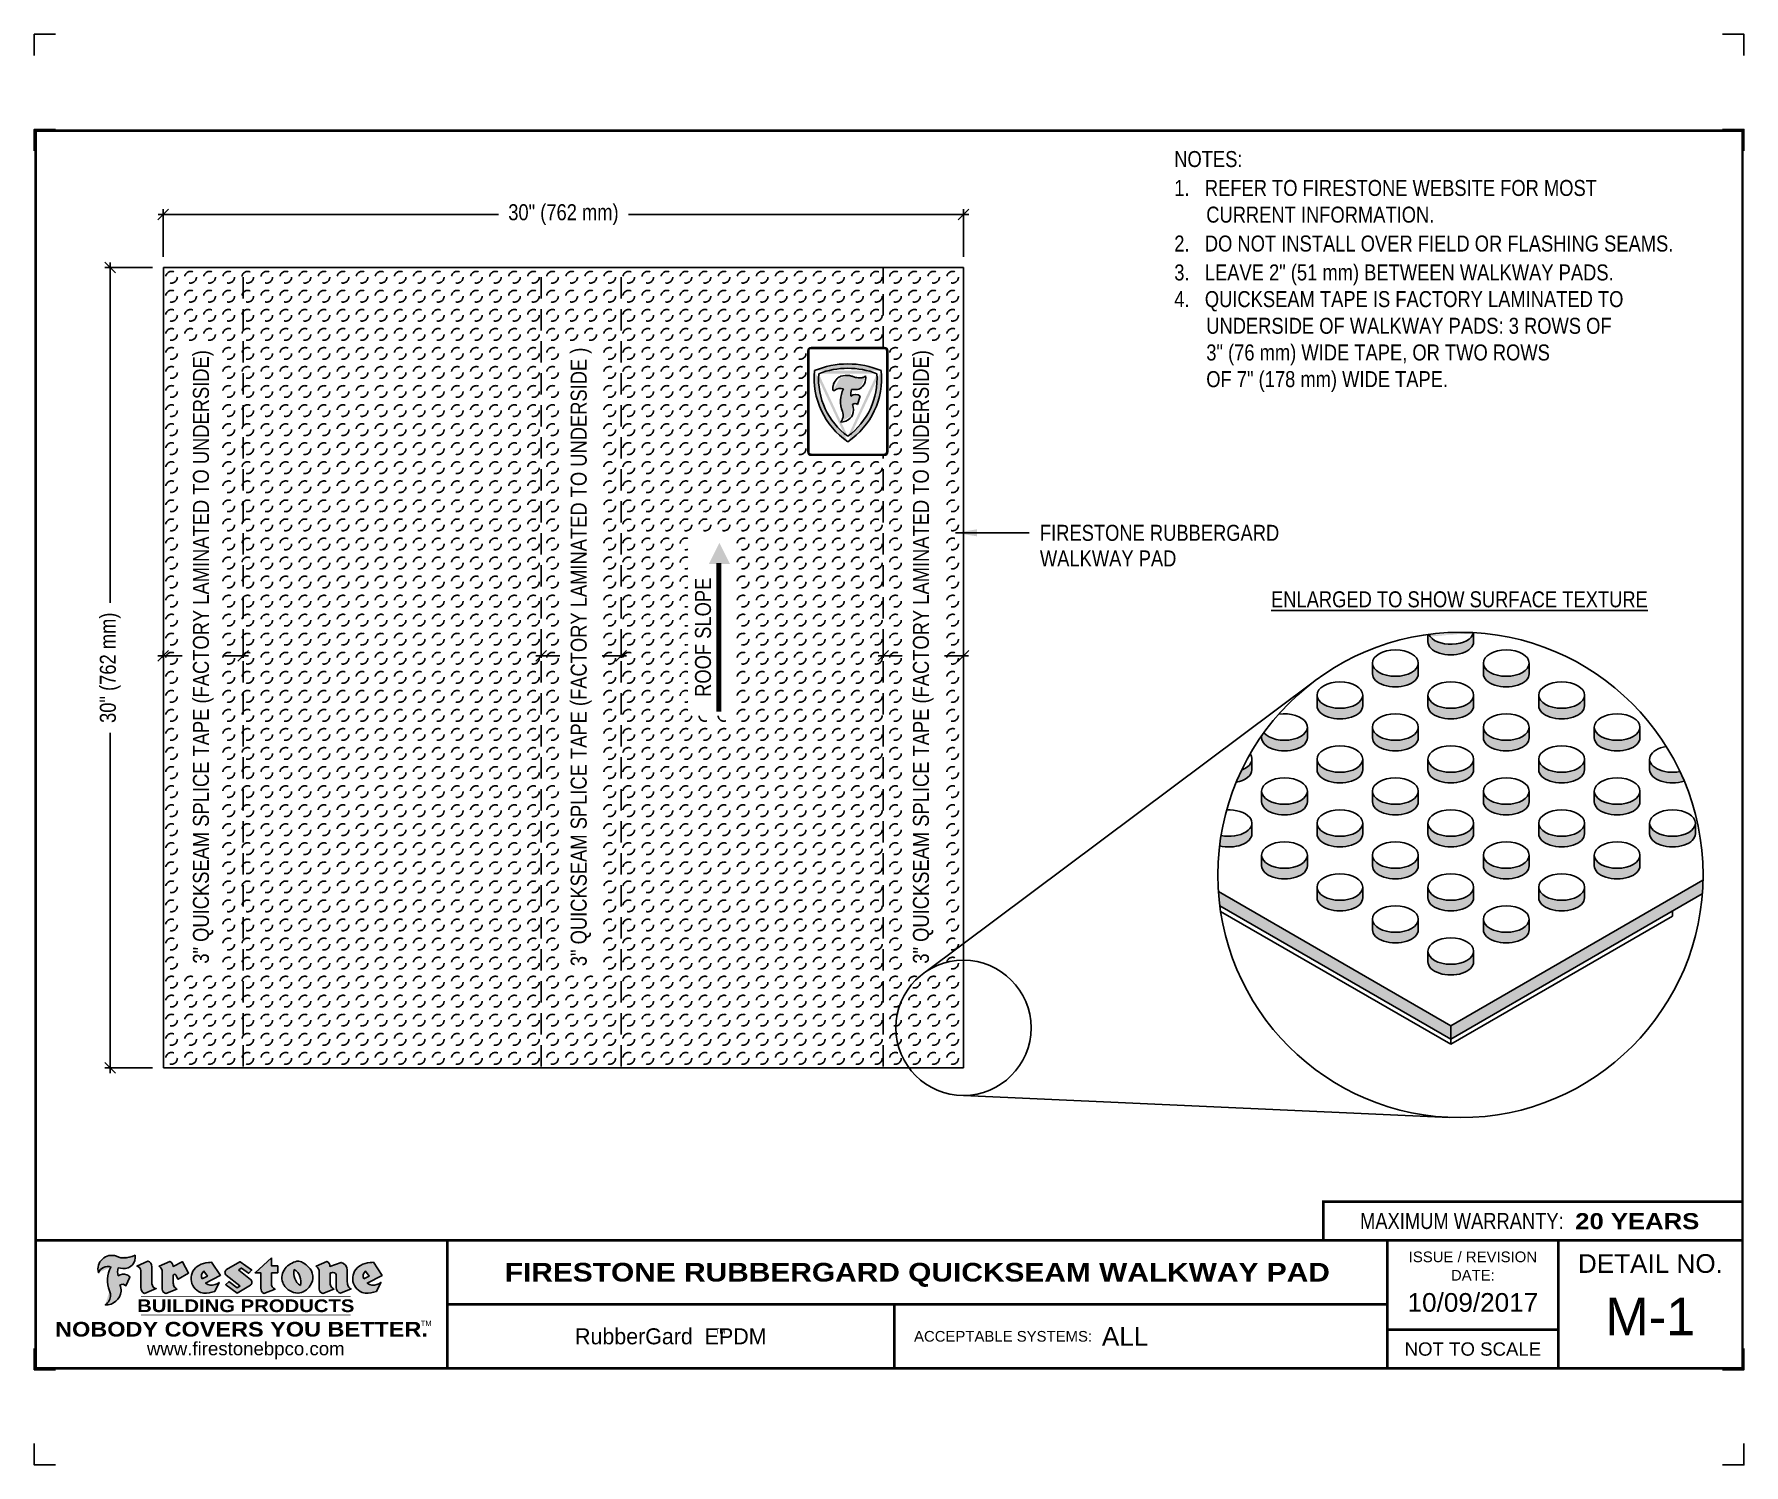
# Model space of a CAD drawing. Header units: inches. Extents: x 233.4 to 253.5, y -152.4 to -135.7.
import ezdxf
from ezdxf.enums import TextEntityAlignment as Align

# ---------------------------------------------------------------- set-up
doc = ezdxf.new("R2010")
doc.units = ezdxf.units.IN
doc.header["$MEASUREMENT"] = 0
doc.linetypes.add('HIDDEN', pattern=[0.375, 0.25, -0.125])
doc.linetypes.add('HIDDEN2', pattern=[0.1875, 0.125, -0.0625])
doc.layers.get('0').update_dxf_attribs({"linetype": 'CONTINUOUS'})
doc.layers.get('DEFPOINTS').update_dxf_attribs({"linetype": 'CONTINUOUS'})
for name, color, linetype in [('FSBP-ANNO-LABEL', 7, 'CONTINUOUS'), ('FSBP-ANNO-NOTE', 7, 'CONTINUOUS'), ('FSBP-MEMBRANE', 7, 'CONTINUOUS'), ('FSBP-TTLB', 7, 'CONTINUOUS'), ('FSBP-TTLB-BORDER', 7, 'CONTINUOUS'), ('FSBP-TTLB-TEXT', 7, 'CONTINUOUS')]:
    doc.layers.add(name, color=color, linetype=linetype)
doc.styles.add('FSBP_ARIAL', font='arial.ttf')
doc.styles.add('FSBP_ARIAL_BOLD', font='')
doc.styles.add('FSBP_ARIAL_NAR', font='ARIALN.TTF')
doc.styles.add('FSBP_BANKGOTHIC', font='bgothm.ttf')
doc.styles.get('FSBP_ARIAL_BOLD').set_extended_font_data('Arial Black')
doc.dimstyles.new('FSBP-DIM', dxfattribs={"dimtxt": 0.1875, "dimasz": 0.125, "dimexe": 0.0625, "dimexo": 0.125, "dimgap": 0.125, "dimtad": 0, "dimdec": 0, "dimzin": 1, "dimdsep": 46, "dimlunit": 4, "dimtxsty": 'FSBP_ARIAL_NAR', "dimblk": 'OBLIQUE', "dimcen": 0.09375, "dimdle": 0.0625, "dimclrd": 256, "dimclre": 256, "dimclrt": 256, "dimadec": 0, "dimazin": 0, "dimtfac": 1, "dimtdec": 0, "dimtmove": 1, "dimatfit": 3, "dimfxl": 0, "dimtolj": 1, "dimtzin": 0, "dimlwd": -1, "dimlwe": -1, "dimarcsym": 0})
doc.dimstyles.new('FSBP-LEADER', dxfattribs={"dimtxt": 0.1875, "dimasz": 0.25, "dimexe": 0.0625, "dimexo": 0.125, "dimgap": 0.125, "dimtad": 0, "dimtih": 1, "dimtoh": 1, "dimdec": 4, "dimzin": 0, "dimdsep": 46, "dimlunit": 4, "dimtxsty": 'FSBP_ARIAL_NAR', "dimcen": 0.09375, "dimclrd": 256, "dimclre": 256, "dimclrt": 256, "dimadec": 0, "dimazin": 0, "dimtfac": 1, "dimtdec": 4, "dimtofl": 0, "dimtmove": 0, "dimatfit": 3, "dimfxl": 0, "dimtolj": 1, "dimtzin": 0, "dimlwd": -1, "dimlwe": -1, "dimarcsym": 0})

msp = doc.modelspace()

# ---------------------------------------------------------------- texts
at = {"layer": 'FSBP-ANNO-LABEL', "style": 'FSBP_ARIAL_NAR'}
for s, p in [('FIRESTONE RUBBERGARD', (245.231, -141.497)), ('WALKWAY PAD', (245.231, -141.797))]:
    msp.add_text(s, height=0.1875, dxfattribs=at).set_placement(p, align=Align.MIDDLE_LEFT)
msp.add_text('ROOF SLOPE', height=0.1875, rotation=90, dxfattribs=at).set_placement((241.283, -142.721), align=Align.MIDDLE)
msp.add_text('%%UENLARGED TO SHOW SURFACE TEXTURE', height=0.1875, dxfattribs=at).set_placement((250.146, -142.276), align=Align.MIDDLE)
at = {"layer": 'FSBP-ANNO-NOTE', "insert": (246.805, -137.024), "char_height": 0.1875, "attachment_point": 1, "style": 'FSBP_ARIAL_NAR'}
msp.add_mtext_dynamic_manual_height_columns('\\A1;NOTES:\\P{\\H0.08333x;\\P}1.   REFER TO FIRESTONE WEBSITE FOR MOST \\P{\\W6.27837; }CURRENT INFORMATION.\\P{\\H0.08333x;\\P}2.   DO NOT INSTALL OVER FIELD OR FLASHING SEAMS. \\P{\\H0.08333x;\\P}3.   LEAVE 2" (51 mm) BETWEEN WALKWAY PADS.{\\H0.08333x;\\P}4.   {\\A0;QUICKSEAM TAPE IS FACTORY LAMINATED TO \\P{\\W6.27837; }UNDERSIDE OF WALKWAY PADS: 3 ROWS OF\\P{\\W6.27837; }3" (76 mm) WIDE TAPE, OR TWO ROWS \\P{\\W6.27837; }OF 7" (178 mm) WIDE TAPE. }', width=6.04427, gutter_width=5, heights=[3.493], dxfattribs=at)

# ---------------------------------------------------------------- blocks, each defined once
blk = doc.blocks.new('TTLB-EPDM_1')
at = {"layer": 'FSBP-TTLB-TEXT'}
h = blk.add_hatch(color=1, dxfattribs=at)
edge = h.paths.add_edge_path()
edge.add_arc((1.037, -0.198), 0.132, 264.041, 370.3106)
edge.add_arc((1.028, 0.121), 0.327, 270.0506, 295.2346, ccw=False)
edge.add_arc((1.023, -0.067), 0.139, 249.3281, 272.0749, ccw=False)
edge.add_line((0.974, -0.197), (0.947, -0.185))
edge.add_arc((0.894, -0.339), 0.163, 70.8459, 194.3325)
edge.add_arc((0.844, -0.426), 0.118, 70.9695, 156.9641, ccw=False)
edge.add_arc((1.153, -0.468), 0.311, 150.3231, 203.2084)
edge.add_arc((0.756, -0.641), 0.122, 0.8849, 24.3467, ccw=False)
edge.add_arc((0.749, -0.648), 0.129, -58.3666, 3.6217, ccw=False)
edge.add_arc((0.826, -0.579), 0.178, 267.2205, 354.1382)
edge.add_arc((0.79, -0.601), 0.213, 0.9996, 21.005)
edge.add_arc((1.019, -0.567), 0.0514, 40.8212, 125.5273, ccw=False)
edge.add_line((1.058, -0.533), (1.103, -0.431))
edge.add_arc((1.041, -0.47), 0.0733, 32.3168, 66.3148)
edge.add_arc((1.032, -0.506), 0.11, 69.8179, 125.2547)
edge.add_arc((1.128, -0.369), 0.166, 164.157, 196.5811, ccw=False)
edge.add_line((0.968, -0.324), (1.024, -0.329))
h = blk.add_hatch(color=1, dxfattribs=at)
edge = h.paths.add_edge_path()
edge.add_line((1.275, -0.622), (1.415, -0.566))
edge.add_arc((1.421, -0.509), 0.0573, 181.9718, 264.3185, ccw=False)
edge.add_line((1.364, -0.511), (1.363, -0.31))
edge.add_arc((1.294, -0.31), 0.0691, 0.0934, 72.4283)
edge.add_line((1.315, -0.244), (1.187, -0.302))
edge.add_arc((1.175, -0.359), 0.0573, -0.0174, 78.3221, ccw=False)
edge.add_line((1.233, -0.359), (1.233, -0.555))
edge.add_arc((1.306, -0.556), 0.0731, 179.4272, 245.3846)
h = blk.add_hatch(color=1, dxfattribs=at)
edge = h.paths.add_edge_path()
edge.add_line((1.792, -0.384), (1.722, -0.252))
edge.add_arc((1.72, -0.253), 0.00231, 27.872, 117.3767)
edge.add_line((1.719, -0.251), (1.611, -0.307))
edge.add_arc((1.547, -0.306), 0.0636, 359.1658, 425.8794)
edge.add_line((1.573, -0.248), (1.447, -0.305))
edge.add_arc((1.408, -0.37), 0.076, -3.4414, 59.0799, ccw=False)
edge.add_line((1.484, -0.375), (1.484, -0.572))
edge.add_arc((1.541, -0.568), 0.057, 184.1557, 255.3066)
edge.add_line((1.526, -0.623), (1.657, -0.571))
edge.add_arc((1.688, -0.502), 0.0752, 207.5161, 245.6492, ccw=False)
edge.add_arc((1.721, -0.491), 0.109, 179.4823, 204.5538, ccw=False)
edge.add_line((1.612, -0.49), (1.612, -0.413))
edge.add_arc((1.629, -0.414), 0.0169, 28.3562, 174.855, ccw=False)
edge.add_arc((1.627, -0.42), 0.0211, 22.2169, 40.1021, ccw=False)
edge.add_line((1.647, -0.412), (1.667, -0.455))
edge.add_arc((1.669, -0.454), 0.00231, 204.5451, 299.6324)
edge.add_line((1.67, -0.456), (1.791, -0.387))
edge.add_line((1.791, -0.387), (1.792, -0.384))
h = blk.add_hatch(color=1, dxfattribs=at)
h.paths.add_polyline_path([(2.063, -0.258, 0.025243), (2.025, -0.261, 0.121361), (1.902, -0.301, 0.615167), (1.933, -0.61, 0.053068), (1.968, -0.618, 0.115093), (2.099, -0.599), (2.151, -0.494, -0.087554), (2.104, -0.519, -0.265592), (1.993, -0.501), (2.165, -0.414, 0.451895), (2.166, -0.411)])
h.paths.add_polyline_path([(2.014, -0.419), (1.951, -0.452, -0.372053), (1.973, -0.361)], flags=16)
h = blk.add_hatch(color=1, dxfattribs=at)
edge = h.paths.add_edge_path()
edge.add_arc((2.26, -0.378), 0.0415, 123.2081, 232.2027, ccw=False)
edge.add_line((2.238, -0.343), (2.394, -0.254))
edge.add_arc((2.395, -0.256), 0.00231, 55.6464, 119.6543, ccw=False)
edge.add_line((2.396, -0.254), (2.532, -0.347))
edge.add_arc((2.53, -0.349), 0.00231, -42.7311, 54.4661, ccw=False)
edge.add_line((2.532, -0.35), (2.498, -0.387))
edge.add_arc((2.497, -0.385), 0.00231, 233.7527, 317.2689, ccw=False)
edge.add_line((2.495, -0.387), (2.414, -0.327))
edge.add_arc((2.412, -0.329), 0.00231, 53.7527, 124.4136)
edge.add_line((2.411, -0.327), (2.383, -0.347))
edge.add_arc((2.384, -0.349), 0.00231, 124.4136, 231.8459)
edge.add_line((2.383, -0.351), (2.52, -0.458))
edge.add_arc((2.494, -0.491), 0.0415, -55.2123, 51.8459, ccw=False)
edge.add_line((2.518, -0.525), (2.364, -0.618))
edge.add_arc((2.363, -0.616), 0.00231, 233.2956, 301.2087, ccw=False)
edge.add_line((2.362, -0.618), (2.231, -0.52))
edge.add_arc((2.233, -0.519), 0.00231, 135.5134, 233.218, ccw=False)
edge.add_line((2.231, -0.517), (2.263, -0.485))
edge.add_arc((2.264, -0.486), 0.00231, 53.0353, 135.5134, ccw=False)
edge.add_line((2.266, -0.484), (2.362, -0.557))
edge.add_arc((2.363, -0.555), 0.00231, 233.0353, 302.2363)
edge.add_line((2.364, -0.557), (2.394, -0.538))
edge.add_arc((2.393, -0.536), 0.00231, 302.2363, 412.2027)
edge.add_line((2.394, -0.534), (2.235, -0.41))
h = blk.add_hatch(color=1, dxfattribs=at)
edge = h.paths.add_edge_path()
edge.add_line((2.763, -0.207), (2.763, -0.297))
edge.add_arc((2.766, -0.297), 0.00231, 180, 270)
edge.add_line((2.766, -0.299), (2.835, -0.299))
edge.add_arc((2.835, -0.302), 0.00231, 0, 90, ccw=False)
edge.add_line((2.838, -0.302), (2.838, -0.379))
edge.add_arc((2.835, -0.379), 0.00231, 270, 360, ccw=False)
edge.add_line((2.835, -0.381), (2.766, -0.381))
edge.add_arc((2.766, -0.384), 0.00231, 90, 180)
edge.add_line((2.763, -0.384), (2.763, -0.503))
edge.add_arc((2.837, -0.507), 0.0734, 177.0803, 245.325)
edge.add_line((2.806, -0.574), (2.675, -0.623))
edge.add_arc((2.709, -0.564), 0.0675, 177.0345, 239.6926, ccw=False)
edge.add_line((2.641, -0.561), (2.641, -0.384))
edge.add_arc((2.639, -0.384), 0.00231, 360, 450)
edge.add_line((2.639, -0.381), (2.573, -0.381))
edge.add_line((2.573, -0.381), (2.763, -0.207))
h = blk.add_hatch(color=1, dxfattribs=at)
edge = h.paths.add_edge_path(flags=16)
edge.add_arc((2.94, -0.485), 0.168, 344.5559, 417.014)
edge.add_arc((3.194, -0.388), 0.168, 164.5559, 237.014)
edge = h.paths.add_edge_path()
edge.add_arc((3.069, -0.44), 0.183, 136.0915, 191.2134)
edge.add_arc((3.065, -0.432), 0.18, 194.0167, 240.6664)
edge.add_arc((3.098, -0.385), 0.238, 239.2975, 264.289)
edge.add_arc((3.049, -0.419), 0.204, 277.1987, 326.5036)
edge.add_arc((3.078, -0.434), 0.171, 325.3769, 406.3828)
edge.add_arc((3.012, -0.49), 0.257, 44.2846, 73.829)
edge.add_arc((3.117, -0.498), 0.258, 97.5029, 134.1039)
h = blk.add_hatch(color=1, dxfattribs=at)
edge = h.paths.add_edge_path()
edge.add_line((3.323, -0.572), (3.323, -0.375))
edge.add_arc((3.247, -0.37), 0.076, 356.5586, 419.0799)
edge.add_line((3.286, -0.305), (3.412, -0.248))
edge.add_arc((3.386, -0.306), 0.0636, 0.3963, 65.8794, ccw=False)
edge.add_line((3.45, -0.306), (3.581, -0.259))
edge.add_arc((3.556, -0.353), 0.0969, 2.367, 75.1862, ccw=False)
edge.add_line((3.653, -0.349), (3.653, -0.488))
edge.add_arc((3.762, -0.491), 0.109, 178.3666, 204.5538)
edge.add_arc((3.729, -0.502), 0.0752, 207.5161, 245.2241)
edge.add_line((3.698, -0.57), (3.573, -0.621))
edge.add_arc((3.595, -0.553), 0.0718, 180.3329, 251.5102, ccw=False)
edge.add_line((3.524, -0.553), (3.524, -0.415))
edge.add_arc((3.486, -0.415), 0.0373, 359.3451, 449.05)
edge.add_arc((3.483, -0.442), 0.0645, 86.294, 119.8211)
edge.add_line((3.451, -0.386), (3.451, -0.49))
edge.add_arc((3.56, -0.491), 0.109, 179.4823, 204.5538)
edge.add_arc((3.527, -0.502), 0.0752, 207.5161, 245.6492)
edge.add_line((3.496, -0.571), (3.365, -0.623))
edge.add_arc((3.38, -0.568), 0.0569, 183.9299, 255.3185, ccw=False)
h = blk.add_hatch(color=1, dxfattribs=at)
h.paths.add_polyline_path([(3.958, -0.258, 0.025243), (3.919, -0.261, 0.108564), (3.808, -0.294, 0.64259), (3.827, -0.61, 0.053068), (3.862, -0.618, 0.115093), (3.993, -0.599), (4.046, -0.494, -0.087554), (3.999, -0.519, -0.265592), (3.887, -0.501), (4.06, -0.414, 0.451895), (4.061, -0.411)])
h.paths.add_polyline_path([(3.909, -0.419), (3.845, -0.452, -0.372053), (3.867, -0.361)], flags=16)
at = {"layer": 'DEFPOINTS', "linetype": 'Continuous', "ltscale": 1.75}
for points in [[(-0.016, 13.881), (-0.016, 14.131), (0.234, 14.131)], [(20.016, 13.881), (20.016, 14.131), (19.766, 14.131)], [(-0.016, -2.381), (-0.016, -2.631), (0.234, -2.631)], [(20.016, -2.381), (20.016, -2.631), (19.766, -2.631)]]:
    blk.add_lwpolyline(points, dxfattribs=at)
at = {"layer": 'DEFPOINTS', "color": 1}
for points in [[(0.234, 13.016), (-0.016, 13.016), (-0.016, 12.766)], [(20.016, 12.766), (20.016, 13.016), (19.766, 13.016)], [(0.234, -1.516), (-0.016, -1.516), (-0.016, -1.266)], [(20.016, -1.266), (20.016, -1.516), (19.766, -1.516)]]:
    blk.add_lwpolyline(points, dxfattribs=at)
at = {"layer": 'FSBP-TTLB', "const_width": 0.0312}
blk.add_lwpolyline([(15.09, 0), (20, 0), (20, 0.451), (15.09, 0.451)], close=True, dxfattribs=at)
for points in [[(0, 0), (0, -1.5), (20, -1.5), (20, 0), (0, 0)], [(4.825, 0), (4.825, -0.75)], [(15.84, 0), (15.84, -1.5)], [(17.841, 0), (17.841, -1.5)], [(20, 0), (20, -1.5)], [(4.825, -0.75), (15.84, -0.75)], [(4.825, -0.75), (4.825, -1.5)], [(15.84, -1.049), (17.841, -1.049)]]:
    blk.add_lwpolyline(points, dxfattribs=at)
at = {"layer": 'FSBP-TTLB-BORDER', "const_width": 0.0312}
blk.add_lwpolyline([(20, 0), (20, 13), (0, 13), (0, 0)], dxfattribs=at)
at = {"layer": 'FSBP-TTLB-TEXT', "color": 1}
blk.add_line((0.736, -0.38), (0.736, -0.38), dxfattribs=at)
for points in [[(1.024, -0.329, 0.500051), (1.167, -0.175, -0.11033), (1.028, -0.206, -0.099579), (0.974, -0.197), (0.947, -0.185, 0.597816), (0.736, -0.38, -0.393883), (0.883, -0.314, 0.234941), (0.867, -0.591, -0.10273), (0.878, -0.639, -0.277269), (0.817, -0.757, 0.398543), (1.003, -0.597, 0.087512), (0.989, -0.525, -0.387403), (1.058, -0.533), (1.103, -0.431, 0.149442), (1.07, -0.403, 0.24672), (0.969, -0.416, -0.142429), (0.968, -0.324), (1.024, -0.329)], [(2.166, -0.411), (2.063, -0.258, 0.025243), (2.025, -0.261, 0.108564), (1.914, -0.294, 0.64259), (1.933, -0.61, 0.053068), (1.968, -0.618, 0.115093), (2.099, -0.599), (2.151, -0.494, -0.087554), (2.104, -0.519, -0.265592), (1.993, -0.501), (2.165, -0.414)], [(2.763, -0.207), (2.763, -0.297, 0.414214), (2.766, -0.299), (2.835, -0.299, -0.414214), (2.838, -0.302), (2.838, -0.379, -0.414214), (2.835, -0.381), (2.766, -0.381, 0.414214), (2.763, -0.384), (2.763, -0.503, 0.306899), (2.806, -0.574), (2.675, -0.623, -0.280419), (2.641, -0.561), (2.641, -0.384, 0.414214), (2.639, -0.381), (2.573, -0.381), (2.763, -0.207)], [(4.061, -0.411), (3.958, -0.258, 0.025243), (3.919, -0.261, 0.108564), (3.808, -0.294, 0.64259), (3.827, -0.61, 0.053068), (3.862, -0.618, 0.115093), (3.993, -0.599), (4.046, -0.494, -0.087554), (3.999, -0.519, -0.265592), (3.887, -0.501), (4.06, -0.414)], [(4.06, -0.414, 0.451895), (4.061, -0.411, 0.451895)]]:
    blk.add_lwpolyline(points, format="xyb", dxfattribs=at)
for points in [[(1.275, -0.622), (1.415, -0.566, -0.37561), (1.364, -0.511), (1.363, -0.31, 0.326536), (1.315, -0.244), (1.187, -0.302, -0.355786), (1.233, -0.359), (1.233, -0.555, 0.296011)], [(1.792, -0.384), (1.722, -0.252, 0.411684), (1.719, -0.251), (1.611, -0.307, 0.299603), (1.573, -0.248), (1.447, -0.305, -0.279776), (1.484, -0.375), (1.484, -0.572, 0.320829), (1.526, -0.623), (1.657, -0.571, -0.16794), (1.622, -0.537, -0.109833), (1.612, -0.49), (1.612, -0.413, -0.743335), (1.643, -0.406, -0.078198), (1.647, -0.412), (1.667, -0.455, 0.440465), (1.67, -0.456), (1.791, -0.387)], [(1.951, -0.452), (2.014, -0.419), (1.973, -0.361, 0.372053)], [(2.235, -0.41, -0.515004), (2.238, -0.343), (2.394, -0.254, -0.286782), (2.396, -0.254), (2.532, -0.347, -0.451503), (2.532, -0.35), (2.498, -0.387, -0.381444), (2.495, -0.387), (2.414, -0.327, 0.318472), (2.411, -0.327), (2.383, -0.347, 0.506409), (2.383, -0.351), (2.52, -0.458, -0.50436), (2.518, -0.525), (2.364, -0.618, -0.305316), (2.362, -0.618), (2.231, -0.52, -0.45417), (2.231, -0.517), (2.263, -0.485, -0.376264), (2.266, -0.484), (2.362, -0.557, 0.31147), (2.364, -0.557), (2.394, -0.538, 0.520381), (2.394, -0.534)], [(2.938, -0.313, 0.245263), (2.89, -0.475, 0.206406), (2.977, -0.589, 0.10948), (3.074, -0.621, 0.218515), (3.219, -0.531, 0.368949), (3.196, -0.31, 0.129631), (3.083, -0.243, 0.161074)], [(3.103, -0.53, 0.327131), (3.032, -0.343, 0.327131)], [(3.323, -0.572), (3.323, -0.375, 0.279776), (3.286, -0.305), (3.412, -0.248, -0.293762), (3.45, -0.306), (3.581, -0.259, -0.328876), (3.653, -0.349), (3.653, -0.488, 0.114763), (3.662, -0.537, 0.166033), (3.698, -0.57), (3.573, -0.621, -0.320956), (3.524, -0.553), (3.524, -0.415, 0.412706), (3.487, -0.378, 0.147342), (3.451, -0.386), (3.451, -0.49, 0.109833), (3.461, -0.537, 0.16794), (3.496, -0.571), (3.365, -0.623, -0.321973), (3.323, -0.572, 29.147628)], [(3.845, -0.452), (3.909, -0.419), (3.867, -0.361, 0.372053)]]:
    blk.add_lwpolyline(points, format="xyb", close=True, dxfattribs=at)
at = {"layer": 'FSBP-TTLB-TEXT'}
for points, const_width in [([(1.234, -0.658), (3.691, -0.658)], 0.00781), ([(10.062, -0.75), (10.062, -1.5)], 0.0312), ([(1.234, -0.876), (3.691, -0.876)], 0.00781)]:
    blk.add_lwpolyline(points, dxfattribs=dict(at, const_width=const_width))
at = {"layer": 'FSBP-TTLB-TEXT', "color": 1}
for centre, start, end in [((1.79, -0.385), 299.6324, 27.872), ((2.164, -0.412), 296.7305, 34.0023)]:
    blk.add_arc(centre, 0.00231, start, end, dxfattribs=at)
at = {"layer": 'FSBP-TTLB-TEXT', "style": 'FSBP_ARIAL_NAR'}
blk.add_text('MAXIMUM WARRANTY:', height=0.1875, dxfattribs=at).set_placement((17.905, 0.226), align=Align.MIDDLE_RIGHT)
at = {"layer": 'FSBP-TTLB-TEXT'}
for s, height, style, p in [('ISSUE / REVISION', 0.125, 'FSBP_ARIAL', (16.841, -0.194)), ('DETAIL NO.', 0.2188, 'FSBP_ARIAL', (18.921, -0.272)), ('DATE:', 0.125, 'FSBP_ARIAL', (16.841, -0.41)), ('www.firestonebpco.com', 0.15625, 'FSBP_ARIAL', (2.463, -1.269)), ('RubberGard  EPDM', 0.1875, 'FSBP_BANKGOTHIC', (7.443, -1.125)), ('TM', 0.0625, 'FSBP_BANKGOTHIC', (8.023, -1.063)), ('NOT TO SCALE', 0.15625, 'FSBP_ARIAL', (16.841, -1.274))]:
    blk.add_text(s, height=height, dxfattribs=dict(at, style=style)).set_placement(p, align=Align.MIDDLE_CENTER)
at = {"layer": 'FSBP-TTLB-TEXT', "lineweight": 18, "style": 'FSBP_ARIAL_BOLD'}
blk.add_text('BUILDING PRODUCTS', height=0.14844, dxfattribs=at).set_placement((2.463, -0.767), align=Align.MIDDLE_CENTER)
at = {"layer": 'FSBP-TTLB-TEXT', "color": 1}
for s, height, style, p in [('NOBODY COVERS YOU BETTER.', 0.17188, 'FSBP_ARIAL_BOLD', (2.413, -1.042)), ('TM', 0.0625, 'FSBP_BANKGOTHIC', (4.577, -0.973))]:
    blk.add_text(s, height=height, dxfattribs=dict(at, style=style)).set_placement(p, align=Align.MIDDLE_CENTER)
at = {"layer": 'FSBP-TTLB-TEXT', "style": 'FSBP_ARIAL'}
blk.add_text('ACCEPTABLE SYSTEMS:', height=0.125, dxfattribs=at).set_placement((10.293, -1.125), align=Align.MIDDLE_LEFT)
at = {"layer": 'FSBP-TTLB-TEXT'}
for tag, height, style, p in [('MAXIMUM_WARRANTY', 0.188, 'FSBP_ARIAL_BOLD', (18.04, 0.224)), ('ACCPT_SYSTEMS', 0.219, 'FSBP_ARIAL', (12.494, -1.125))]:
    blk.add_attdef(tag, text='', height=height, dxfattribs=dict(at, style=style)).set_placement(p, align=Align.MIDDLE_LEFT)
for tag, height, style, p in [('DETAIL_DESCP_LINE_1', 0.219, 'FSBP_ARIAL_BOLD', (10.331, -0.374)), ('ISSUE_REV_DATE', 0.219, 'FSBP_ARIAL', (16.841, -0.728)), ('DETAIL_NUMBER', 0.438, 'FSBP_ARIAL', (18.919, -0.893))]:
    blk.add_attdef(tag, text='', height=height, dxfattribs=dict(at, style=style)).set_placement(p, align=Align.MIDDLE_CENTER)
blk = doc.blocks.new('_OBLIQUE')
at = {"color": 0, "linetype": 'ByBlock'}
blk.add_line((-0.5, -0.5), (0.5, 0.5), dxfattribs=at)
blk = doc.blocks.new('*D3')
at = {"layer": 'DEFPOINTS', "color": 0}
for p in [(234.96, -138.39), (234.338, -147.765), (234.96, -147.765)]:
    blk.add_point(p, dxfattribs=at)
at = {"layer": 'FSBP-ANNO-LABEL'}
for p, q in [((234.835, -138.39), (234.276, -138.39)), ((234.338, -138.328), (234.338, -142.317)), ((234.338, -147.828), (234.338, -143.839)), ((234.835, -147.765), (234.276, -147.765))]:
    blk.add_line(p, q, dxfattribs=at)
at = {"layer": 'FSBP-ANNO-LABEL', "xscale": 0.125, "yscale": 0.125, "zscale": 0.125}
for p, rotation in [((234.338, -138.39), 90), ((234.338, -147.765), 270)]:
    blk.add_blockref('_OBLIQUE', p, dxfattribs=dict(at, rotation=rotation))
at = {"layer": 'FSBP-ANNO-LABEL', "insert": (234.338, -143.078), "char_height": 0.1875, "attachment_point": 5, "rotation": 90, "style": 'FSBP_ARIAL_NAR'}
blk.add_mtext('\\A1;30" (762 mm)', dxfattribs=at)
blk = doc.blocks.new('*D4')
at = {"layer": 'DEFPOINTS', "color": 0}
for p in [(244.335, -137.769), (234.96, -138.39), (244.335, -138.39)]:
    blk.add_point(p, dxfattribs=at)
at = {"layer": 'FSBP-ANNO-LABEL'}
for p, q in [((234.898, -137.769), (238.887, -137.769)), ((234.96, -138.265), (234.96, -137.706)), ((244.398, -137.769), (240.409, -137.769)), ((244.335, -138.265), (244.335, -137.706))]:
    blk.add_line(p, q, dxfattribs=at)
at = {"layer": 'FSBP-ANNO-LABEL', "xscale": 0.125, "yscale": 0.125, "zscale": 0.125, "rotation": 180}
blk.add_blockref('_OBLIQUE', (234.96, -137.769), dxfattribs=at)
at = {"layer": 'FSBP-ANNO-LABEL', "xscale": 0.125, "yscale": 0.125, "zscale": 0.125}
blk.add_blockref('_OBLIQUE', (244.335, -137.769), dxfattribs=at)
at = {"layer": 'FSBP-ANNO-LABEL', "insert": (239.648, -137.769), "char_height": 0.1875, "attachment_point": 5, "style": 'FSBP_ARIAL_NAR'}
blk.add_mtext('\\A1;30" (762 mm)', dxfattribs=at)
blk = doc.blocks.new('*D5')
at = {"layer": 'DEFPOINTS', "color": 0}
for p in [(234.96, -142.94), (234.96, -143.086), (235.897, -143.086)]:
    blk.add_point(p, dxfattribs=at)
at = {"layer": 'FSBP-ANNO-LABEL'}
for p, q in [((234.897, -142.94), (235.181, -142.94)), ((234.96, -142.961), (234.96, -142.878)), ((235.96, -142.94), (235.676, -142.94)), ((235.897, -142.961), (235.897, -142.878))]:
    blk.add_line(p, q, dxfattribs=at)
at = {"layer": 'FSBP-ANNO-LABEL', "xscale": 0.125, "yscale": 0.125, "zscale": 0.125, "rotation": 180}
blk.add_blockref('_OBLIQUE', (234.96, -142.94), dxfattribs=at)
at = {"layer": 'FSBP-ANNO-LABEL', "xscale": 0.125, "yscale": 0.125, "zscale": 0.125}
blk.add_blockref('_OBLIQUE', (235.897, -142.94), dxfattribs=at)
at = {"layer": 'FSBP-ANNO-LABEL', "insert": (235.429, -139.357), "char_height": 0.1875, "attachment_point": 6, "rotation": 90, "style": 'FSBP_ARIAL_NAR'}
blk.add_mtext('\\A1;3" QUICKSEAM SPLICE TAPE (FACTORY LAMINATED TO UNDERSIDE)', dxfattribs=at)
blk = doc.blocks.new('*D6')
at = {"layer": 'DEFPOINTS', "color": 0}
for p in [(239.386, -142.94), (239.386, -143.086), (240.324, -143.086)]:
    blk.add_point(p, dxfattribs=at)
at = {"layer": 'FSBP-ANNO-LABEL'}
for p, q in [((239.324, -142.94), (239.607, -142.94)), ((239.386, -142.961), (239.386, -142.878)), ((240.386, -142.94), (240.103, -142.94)), ((240.324, -142.961), (240.324, -142.878))]:
    blk.add_line(p, q, dxfattribs=at)
at = {"layer": 'FSBP-ANNO-LABEL', "xscale": 0.125, "yscale": 0.125, "zscale": 0.125, "rotation": 180}
blk.add_blockref('_OBLIQUE', (239.386, -142.94), dxfattribs=at)
at = {"layer": 'FSBP-ANNO-LABEL', "xscale": 0.125, "yscale": 0.125, "zscale": 0.125}
blk.add_blockref('_OBLIQUE', (240.324, -142.94), dxfattribs=at)
at = {"layer": 'FSBP-ANNO-LABEL', "insert": (239.855, -139.327), "char_height": 0.1875, "attachment_point": 6, "rotation": 90, "style": 'FSBP_ARIAL_NAR'}
blk.add_mtext('\\A1;3" QUICKSEAM SPLICE TAPE (FACTORY LAMINATED TO UNDERSIDE )', dxfattribs=at)
blk = doc.blocks.new('*D7')
at = {"layer": 'DEFPOINTS', "color": 0}
for p in [(243.396, -142.94), (243.396, -143.086), (244.334, -143.086)]:
    blk.add_point(p, dxfattribs=at)
at = {"layer": 'FSBP-ANNO-LABEL'}
for p, q in [((243.334, -142.94), (243.617, -142.94)), ((243.396, -142.961), (243.396, -142.878)), ((244.396, -142.94), (244.113, -142.94)), ((244.334, -142.961), (244.334, -142.878))]:
    blk.add_line(p, q, dxfattribs=at)
at = {"layer": 'FSBP-ANNO-LABEL', "xscale": 0.125, "yscale": 0.125, "zscale": 0.125, "rotation": 180}
blk.add_blockref('_OBLIQUE', (243.396, -142.94), dxfattribs=at)
at = {"layer": 'FSBP-ANNO-LABEL', "xscale": 0.125, "yscale": 0.125, "zscale": 0.125}
blk.add_blockref('_OBLIQUE', (244.334, -142.94), dxfattribs=at)
at = {"layer": 'FSBP-ANNO-LABEL', "insert": (243.865, -139.357), "char_height": 0.1875, "attachment_point": 6, "rotation": 90, "style": 'FSBP_ARIAL_NAR'}
blk.add_mtext('\\A1;3" QUICKSEAM SPLICE TAPE (FACTORY LAMINATED TO UNDERSIDE)', dxfattribs=at)

# ---------------------------------------------------------------- dimensions: what is measured, and where the dimension line sits
at = {"layer": 'FSBP-ANNO-LABEL'}
dim = msp.add_linear_dim(base=(244.335, -137.769), p1=(234.96, -138.39), p2=(244.335, -138.39), text='30" (762 mm)', dimstyle='FSBP-DIM', dxfattribs=at)
dim.commit()
dim.dimension.update_dxf_attribs({"geometry": '*D4', "text_midpoint": (239.648, -137.769)})
dim = msp.add_linear_dim(base=(234.338, -147.765), p1=(234.96, -138.39), p2=(234.96, -147.765), angle=90, text='30" (762 mm)', dimstyle='FSBP-DIM', dxfattribs=at)
dim.commit()
dim.dimension.update_dxf_attribs({"geometry": '*D3', "text_midpoint": (234.338, -143.078)})
for base, p1, p2, text, picture, middle in [((234.96, -142.94), (235.897, -143.086), (234.96, -143.086), '3" QUICKSEAM SPLICE TAPE (FACTORY LAMINATED TO UNDERSIDE)', '*D5', (235.429, -142.94)), ((239.386, -142.94), (240.324, -143.086), (239.386, -143.086), '3" QUICKSEAM SPLICE TAPE (FACTORY LAMINATED TO UNDERSIDE )', '*D6', (239.855, -142.94)), ((243.396, -142.94), (244.334, -143.086), (243.396, -143.086), '3" QUICKSEAM SPLICE TAPE (FACTORY LAMINATED TO UNDERSIDE)', '*D7', (243.865, -142.94))]:
    dim = msp.add_linear_dim(base=base, p1=p1, p2=p2, angle=180, text=text, dimstyle='FSBP-DIM', override={"dimtih": 1, "dimtoh": 1}, dxfattribs=at)
    dim.commit()
    dim.dimension.update_dxf_attribs({"geometry": picture, "text_midpoint": middle, "dimtype": 160, "text_rotation": 90})

# ---------------------------------------------------------------- hatches: boundary and pattern name
at = {"layer": 'FSBP-MEMBRANE', "ltscale": 1.75}
h = msp.add_hatch(color=253, dxfattribs=at)
edge = h.paths.add_edge_path()
edge.add_arc((243.487, -139.683), 0.902, 174.4745, 235.8419, ccw=False)
edge.add_arc((242.98, -140.532), 1.014, 67.29, 112.71, ccw=False)
edge.add_arc((242.477, -139.685), 0.899, -55.9441, 5.6278, ccw=False)
edge = h.paths.add_edge_path(flags=16)
edge.add_arc((243.478, -139.688), 0.841, 176.2287, 233.7098, ccw=False)
edge.add_arc((242.98, -140.513), 0.944, 68.8152, 111.1848, ccw=False)
edge.add_arc((242.486, -139.69), 0.837, -53.847, 3.9085, ccw=False)
at = {"layer": 'FSBP-MEMBRANE'}
h = msp.add_hatch(color=253, dxfattribs=at)
edge = h.paths.add_edge_path()
edge.add_arc((242.968, -139.808), 0.163, 133.8891, 187.6183, ccw=False)
edge.add_arc((242.937, -139.775), 0.118, 108.9253, 133.8891, ccw=False)
edge.add_arc((242.965, -139.855), 0.203, 79.0495, 108.9253, ccw=False)
edge.add_arc((242.97, -139.831), 0.178, 67.3355, 79.0495, ccw=False)
edge.add_arc((243.097, -139.525), 0.154, 247.3355, 265.0888)
edge.add_arc((243.121, -139.252), 0.428, 265.0888, 273.4244)
edge.add_arc((243.143, -139.619), 0.0598, 273.4244, 319.6655)
edge.add_arc((243.035, -139.683), 0.155, -26.0151, 9.1827, ccw=False)
edge.add_arc((243.055, -139.692), 0.133, 302.2748, 333.9849, ccw=False)
edge.add_arc((243.084, -139.739), 0.0783, 278.1423, 302.2748, ccw=False)
edge.add_arc((243.056, -139.54), 0.279, 263.1796, 278.1423, ccw=False)
edge.add_arc((243.186, -139.867), 0.171, 162.9028, 189.3595)
edge.add_arc((243.072, -139.96), 0.0846, 50.3345, 130.1577, ccw=False)
edge.add_line((243.126, -139.895), (243.094, -139.995))
edge.add_arc((243.065, -140.02), 0.0386, 41.5598, 138.4402)
edge.add_arc((242.87, -140.053), 0.175, -20.8355, 19.4943, ccw=False)
edge.add_arc((242.934, -140.077), 0.108, 314.0565, 339.1645, ccw=False)
edge.add_arc((242.893, -140.035), 0.166, 270.0004, 314.0565, ccw=False)
edge.add_arc((242.809, -140.121), 0.117, 316.1457, 382.2269)
edge.add_arc((243.209, -139.957), 0.315, 152.4137, 202.2269, ccw=False)
edge.add_arc((242.89, -139.905), 0.101, 67.2452, 130.3103)
edge.add_line((242.825, -139.828), (242.807, -139.829))
h = msp.add_hatch(color=256, dxfattribs=at)
edge = h.paths.add_edge_path()
edge.add_ellipse((250.045, -146.523), major_axis=(-0.268, 0), ratio=0.57735, start_angle=360, end_angle=540)
edge.add_line((250.313, -146.523), (250.313, -146.398))
edge.add_ellipse((250.045, -146.398), major_axis=(-0.268, 0), ratio=0.57735, start_angle=0, end_angle=180, ccw=False)
edge.add_line((249.777, -146.398), (249.777, -146.523))
edge = h.paths.add_edge_path()
edge.add_ellipse((249.396, -146.148), major_axis=(-0.268, 0), ratio=0.57735, start_angle=360, end_angle=540)
edge.add_line((249.664, -146.148), (249.664, -146.023))
edge.add_ellipse((249.396, -146.023), major_axis=(-0.268, 0), ratio=0.57735, start_angle=0, end_angle=180, ccw=False)
edge.add_line((249.128, -146.023), (249.128, -146.148))
edge = h.paths.add_edge_path()
edge.add_ellipse((250.045, -145.773), major_axis=(-0.268, 0), ratio=0.57735, start_angle=360, end_angle=540)
edge.add_line((250.313, -145.773), (250.313, -145.648))
edge.add_ellipse((250.045, -145.648), major_axis=(-0.268, 0), ratio=0.57735, start_angle=0, end_angle=180, ccw=False)
edge.add_line((249.777, -145.648), (249.777, -145.773))
edge = h.paths.add_edge_path()
edge.add_ellipse((250.695, -146.148), major_axis=(-0.268, 0), ratio=0.57735, start_angle=360, end_angle=540)
edge.add_line((250.963, -146.148), (250.963, -146.023))
edge.add_ellipse((250.695, -146.023), major_axis=(-0.268, 0), ratio=0.57735, start_angle=0, end_angle=180, ccw=False)
edge.add_line((250.427, -146.023), (250.427, -146.148))
edge = h.paths.add_edge_path()
edge.add_ellipse((251.344, -145.773), major_axis=(-0.268, 0), ratio=0.57735, start_angle=360, end_angle=540)
edge.add_line((251.612, -145.773), (251.612, -145.648))
edge.add_ellipse((251.344, -145.648), major_axis=(-0.268, 0), ratio=0.57735, start_angle=0, end_angle=180, ccw=False)
edge.add_line((251.076, -145.648), (251.076, -145.773))
edge = h.paths.add_edge_path()
edge.add_ellipse((251.994, -145.398), major_axis=(-0.268, 0), ratio=0.57735, start_angle=360, end_angle=540)
edge.add_line((252.262, -145.398), (252.262, -145.273))
edge.add_ellipse((251.994, -145.273), major_axis=(-0.268, 0), ratio=0.57735, start_angle=0, end_angle=180, ccw=False)
edge.add_line((251.726, -145.273), (251.726, -145.398))
edge = h.paths.add_edge_path()
edge.add_ellipse((252.643, -145.023), major_axis=(-0.268, 0), ratio=0.57735, start_angle=360, end_angle=540)
edge.add_line((252.911, -145.023), (252.911, -144.898))
edge.add_ellipse((252.643, -144.898), major_axis=(-0.268, 0), ratio=0.57735, start_angle=0, end_angle=180, ccw=False)
edge.add_line((252.375, -144.898), (252.375, -145.023))
edge = h.paths.add_edge_path()
edge.add_ellipse((252.643, -144.148), major_axis=(-0.268, 0), ratio=0.57735, start_angle=360, end_angle=468.7814, ccw=False)
edge.add_line((252.375, -144.148), (252.375, -144.273))
edge.add_ellipse((252.643, -144.273), major_axis=(-0.268, 0), ratio=0.57735, start_angle=360, end_angle=480.5117)
edge.add_arc((250.158, -145.506), 2.843, 22.7587, 25.2258)
edge = h.paths.add_edge_path()
edge.add_ellipse((251.994, -144.648), major_axis=(-0.268, 0), ratio=0.57735, start_angle=360, end_angle=540)
edge.add_line((252.262, -144.648), (252.262, -144.523))
edge.add_ellipse((251.994, -144.523), major_axis=(-0.268, 0), ratio=0.57735, start_angle=0, end_angle=180, ccw=False)
edge.add_line((251.726, -144.523), (251.726, -144.648))
edge = h.paths.add_edge_path()
edge.add_ellipse((251.344, -145.023), major_axis=(-0.268, 0), ratio=0.57735, start_angle=360, end_angle=540)
edge.add_line((251.612, -145.023), (251.612, -144.898))
edge.add_ellipse((251.344, -144.898), major_axis=(-0.268, 0), ratio=0.57735, start_angle=0, end_angle=180, ccw=False)
edge.add_line((251.076, -144.898), (251.076, -145.023))
edge = h.paths.add_edge_path()
edge.add_ellipse((250.695, -145.398), major_axis=(-0.268, 0), ratio=0.57735, start_angle=360, end_angle=540)
edge.add_line((250.963, -145.398), (250.963, -145.273))
edge.add_ellipse((250.695, -145.273), major_axis=(-0.268, 0), ratio=0.57735, start_angle=0, end_angle=180, ccw=False)
edge.add_line((250.427, -145.273), (250.427, -145.398))
edge = h.paths.add_edge_path()
edge.add_ellipse((250.045, -145.023), major_axis=(-0.268, 0), ratio=0.57735, start_angle=360, end_angle=540)
edge.add_line((250.313, -145.023), (250.313, -144.898))
edge.add_ellipse((250.045, -144.898), major_axis=(-0.268, 0), ratio=0.57735, start_angle=0, end_angle=180, ccw=False)
edge.add_line((249.777, -144.898), (249.777, -145.023))
edge = h.paths.add_edge_path()
edge.add_ellipse((250.695, -144.648), major_axis=(-0.268, 0), ratio=0.57735, start_angle=360, end_angle=540)
edge.add_line((250.963, -144.648), (250.963, -144.523))
edge.add_ellipse((250.695, -144.523), major_axis=(-0.268, 0), ratio=0.57735, start_angle=0, end_angle=180, ccw=False)
edge.add_line((250.427, -144.523), (250.427, -144.648))
edge = h.paths.add_edge_path()
edge.add_ellipse((251.344, -144.273), major_axis=(-0.268, 0), ratio=0.57735, start_angle=360, end_angle=540)
edge.add_line((251.612, -144.273), (251.612, -144.148))
edge.add_ellipse((251.344, -144.148), major_axis=(-0.268, 0), ratio=0.57735, start_angle=0, end_angle=180, ccw=False)
edge.add_line((251.076, -144.148), (251.076, -144.273))
edge = h.paths.add_edge_path()
edge.add_ellipse((251.994, -143.898), major_axis=(-0.268, 0), ratio=0.57735, start_angle=360, end_angle=540)
edge.add_line((252.262, -143.898), (252.262, -143.773))
edge.add_ellipse((251.994, -143.773), major_axis=(-0.268, 0), ratio=0.57735, start_angle=0, end_angle=180, ccw=False)
edge.add_line((251.726, -143.773), (251.726, -143.898))
edge = h.paths.add_edge_path()
edge.add_ellipse((251.344, -143.523), major_axis=(-0.268, 0), ratio=0.57735, start_angle=360, end_angle=540)
edge.add_line((251.612, -143.523), (251.612, -143.398))
edge.add_ellipse((251.344, -143.398), major_axis=(-0.268, 0), ratio=0.57735, start_angle=0, end_angle=180, ccw=False)
edge.add_line((251.076, -143.398), (251.076, -143.523))
edge = h.paths.add_edge_path()
edge.add_ellipse((250.695, -143.898), major_axis=(-0.268, 0), ratio=0.57735, start_angle=360, end_angle=540)
edge.add_line((250.963, -143.898), (250.963, -143.773))
edge.add_ellipse((250.695, -143.773), major_axis=(-0.268, 0), ratio=0.57735, start_angle=0, end_angle=180, ccw=False)
edge.add_line((250.427, -143.773), (250.427, -143.898))
edge = h.paths.add_edge_path()
edge.add_ellipse((250.695, -143.148), major_axis=(-0.268, 0), ratio=0.57735, start_angle=360, end_angle=540)
edge.add_line((250.963, -143.148), (250.963, -143.023))
edge.add_ellipse((250.695, -143.023), major_axis=(-0.268, 0), ratio=0.57735, start_angle=0, end_angle=180, ccw=False)
edge.add_line((250.427, -143.023), (250.427, -143.148))
edge = h.paths.add_edge_path()
edge.add_line((250.313, -142.773), (250.313, -142.668))
edge.add_arc((250.158, -145.506), 2.843, 86.8715, 86.9143)
edge.add_ellipse((250.045, -142.648), major_axis=(-0.268, 0), ratio=0.57735, start_angle=14.8734, end_angle=172.7884, ccw=False)
edge.add_arc((250.158, -145.506), 2.843, 97.5137, 97.6962)
edge.add_line((249.777, -142.689), (249.777, -142.773))
edge.add_ellipse((250.045, -142.773), major_axis=(-0.268, 0), ratio=0.57735, start_angle=360, end_angle=540)
edge = h.paths.add_edge_path()
edge.add_ellipse((250.045, -143.523), major_axis=(-0.268, 0), ratio=0.57735, start_angle=360, end_angle=540)
edge.add_line((250.313, -143.523), (250.313, -143.398))
edge.add_ellipse((250.045, -143.398), major_axis=(-0.268, 0), ratio=0.57735, start_angle=0, end_angle=180, ccw=False)
edge.add_line((249.777, -143.398), (249.777, -143.523))
edge = h.paths.add_edge_path()
edge.add_ellipse((250.045, -144.273), major_axis=(-0.268, 0), ratio=0.57735, start_angle=360, end_angle=540)
edge.add_line((250.313, -144.273), (250.313, -144.148))
edge.add_ellipse((250.045, -144.148), major_axis=(-0.268, 0), ratio=0.57735, start_angle=0, end_angle=180, ccw=False)
edge.add_line((249.777, -144.148), (249.777, -144.273))
edge = h.paths.add_edge_path()
edge.add_ellipse((249.396, -144.648), major_axis=(-0.268, 0), ratio=0.57735, start_angle=360, end_angle=540)
edge.add_line((249.664, -144.648), (249.664, -144.523))
edge.add_ellipse((249.396, -144.523), major_axis=(-0.268, 0), ratio=0.57735, start_angle=0, end_angle=180, ccw=False)
edge.add_line((249.128, -144.523), (249.128, -144.648))
edge = h.paths.add_edge_path()
edge.add_ellipse((249.396, -145.398), major_axis=(-0.268, 0), ratio=0.57735, start_angle=360, end_angle=540)
edge.add_line((249.664, -145.398), (249.664, -145.273))
edge.add_ellipse((249.396, -145.273), major_axis=(-0.268, 0), ratio=0.57735, start_angle=0, end_angle=180, ccw=False)
edge.add_line((249.128, -145.273), (249.128, -145.398))
edge = h.paths.add_edge_path()
edge.add_ellipse((248.746, -145.773), major_axis=(-0.268, 0), ratio=0.57735, start_angle=360, end_angle=540)
edge.add_line((249.014, -145.773), (249.014, -145.648))
edge.add_ellipse((248.746, -145.648), major_axis=(-0.268, 0), ratio=0.57735, start_angle=0, end_angle=180, ccw=False)
edge.add_line((248.478, -145.648), (248.478, -145.773))
edge = h.paths.add_edge_path()
edge.add_ellipse((248.097, -145.398), major_axis=(-0.268, 0), ratio=0.57735, start_angle=360, end_angle=540)
edge.add_line((248.365, -145.398), (248.365, -145.273))
edge.add_ellipse((248.097, -145.273), major_axis=(-0.268, 0), ratio=0.57735, start_angle=0, end_angle=180, ccw=False)
edge.add_line((247.829, -145.273), (247.829, -145.398))
edge = h.paths.add_edge_path()
edge.add_ellipse((247.447, -145.023), major_axis=(-0.268, 0), ratio=0.57735, start_angle=425.4948, end_angle=540)
edge.add_line((247.715, -145.023), (247.715, -144.898))
edge.add_ellipse((247.447, -144.898), major_axis=(-0.268, 0), ratio=0.57735, start_angle=69.4997, end_angle=180, ccw=False)
edge.add_arc((250.158, -145.506), 2.843, 170.6249, 173.086)
edge = h.paths.add_edge_path()
edge.add_ellipse((248.097, -144.648), major_axis=(-0.268, 0), ratio=0.57735, start_angle=360, end_angle=540)
edge.add_line((248.365, -144.648), (248.365, -144.523))
edge.add_ellipse((248.097, -144.523), major_axis=(-0.268, 0), ratio=0.57735, start_angle=0, end_angle=180, ccw=False)
edge.add_line((247.829, -144.523), (247.829, -144.648))
edge = h.paths.add_edge_path()
edge.add_ellipse((248.746, -145.023), major_axis=(-0.268, 0), ratio=0.57735, start_angle=360, end_angle=540)
edge.add_line((249.014, -145.023), (249.014, -144.898))
edge.add_ellipse((248.746, -144.898), major_axis=(-0.268, 0), ratio=0.57735, start_angle=0, end_angle=180, ccw=False)
edge.add_line((248.478, -144.898), (248.478, -145.023))
edge = h.paths.add_edge_path()
edge.add_ellipse((248.746, -144.273), major_axis=(-0.268, 0), ratio=0.57735, start_angle=360, end_angle=540)
edge.add_line((249.014, -144.273), (249.014, -144.148))
edge.add_ellipse((248.746, -144.148), major_axis=(-0.268, 0), ratio=0.57735, start_angle=0, end_angle=180, ccw=False)
edge.add_line((248.478, -144.148), (248.478, -144.273))
edge = h.paths.add_edge_path()
edge.add_ellipse((247.447, -144.273), major_axis=(-0.268, 0), ratio=0.57735, start_angle=468.237, end_angle=540)
edge.add_line((247.715, -144.273), (247.715, -144.148))
edge.add_ellipse((247.447, -144.148), major_axis=(-0.268, 0), ratio=0.57735, start_angle=123.4121, end_angle=180, ccw=False)
edge.add_arc((250.158, -145.506), 2.843, 154.3875, 157.5393)
edge = h.paths.add_edge_path()
edge.add_ellipse((248.097, -143.898), major_axis=(-0.268, 0), ratio=0.57735, start_angle=360, end_angle=540)
edge.add_line((248.365, -143.898), (248.365, -143.773))
edge.add_ellipse((248.097, -143.773), major_axis=(-0.268, 0), ratio=0.57735, start_angle=25.5328, end_angle=180, ccw=False)
edge.add_arc((250.158, -145.506), 2.843, 144.1144, 145.0241)
edge.add_line((247.829, -143.877), (247.829, -143.898))
edge = h.paths.add_edge_path()
edge.add_ellipse((249.396, -143.898), major_axis=(-0.268, 0), ratio=0.57735, start_angle=360, end_angle=540)
edge.add_line((249.664, -143.898), (249.664, -143.773))
edge.add_ellipse((249.396, -143.773), major_axis=(-0.268, 0), ratio=0.57735, start_angle=0, end_angle=180, ccw=False)
edge.add_line((249.128, -143.773), (249.128, -143.898))
edge = h.paths.add_edge_path()
edge.add_ellipse((248.746, -143.523), major_axis=(-0.268, 0), ratio=0.57735, start_angle=360, end_angle=540)
edge.add_line((249.014, -143.523), (249.014, -143.398))
edge.add_ellipse((248.746, -143.398), major_axis=(-0.268, 0), ratio=0.57735, start_angle=0, end_angle=180, ccw=False)
edge.add_line((248.478, -143.398), (248.478, -143.523))
edge = h.paths.add_edge_path()
edge.add_ellipse((249.396, -143.148), major_axis=(-0.268, 0), ratio=0.57735, start_angle=360, end_angle=540)
edge.add_line((249.664, -143.148), (249.664, -143.023))
edge.add_ellipse((249.396, -143.023), major_axis=(-0.268, 0), ratio=0.57735, start_angle=0, end_angle=180, ccw=False)
edge.add_line((249.128, -143.023), (249.128, -143.148))
h = msp.add_hatch(color=256, dxfattribs=at)
h.paths.add_polyline_path([(250.045, -147.43), (250.045, -147.273), (247.322, -145.701, 0.014641), (247.338, -145.867)])
h.paths.add_polyline_path([(252.992, -145.728, 0.01417), (253, -145.567), (250.045, -147.273), (250.045, -147.43)])

# ---------------------------------------------------------------- linework, layer by layer
for p, q in [((237.213, -138.39), (236.276, -138.39)), ((236.276, -147.765), (237.213, -147.765))]:
    msp.add_line(p, q)
at = {"layer": 'FSBP-ANNO-LABEL', "const_width": 0.06}
msp.add_lwpolyline([(241.47, -143.591), (241.47, -141.852)], dxfattribs=at)
at = {"layer": 'FSBP-ANNO-LABEL'}
msp.add_solid([(241.601, -141.864), (241.351, -141.864), (241.476, -141.614)], dxfattribs=at)
at = {"layer": 'FSBP-MEMBRANE'}
for p, q in [((244.336, -138.39), (234.961, -138.39)), ((234.961, -138.39), (234.961, -147.765)), ((244.336, -147.765), (244.336, -138.39)), ((249.777, -142.689), (249.777, -142.773)), ((250.313, -142.668), (250.313, -142.773)), ((249.128, -143.023), (249.128, -143.148)), ((249.664, -143.023), (249.664, -143.148)), ((250.427, -143.023), (250.427, -143.148)), ((250.963, -143.023), (250.963, -143.148)), ((243.898, -146.636), (248.416, -143.26)), ((248.478, -143.398), (248.478, -143.523)), ((249.014, -143.398), (249.014, -143.523)), ((249.777, -143.398), (249.777, -143.523)), ((250.313, -143.398), (250.313, -143.523)), ((251.076, -143.398), (251.076, -143.523)), ((251.612, -143.398), (251.612, -143.523)), ((248.365, -143.773), (248.365, -143.898)), ((249.128, -143.773), (249.128, -143.898)), ((249.664, -143.773), (249.664, -143.898)), ((250.427, -143.773), (250.427, -143.898)), ((250.963, -143.773), (250.963, -143.898)), ((251.726, -143.773), (251.726, -143.898)), ((252.262, -143.773), (252.262, -143.898)), ((247.829, -143.877), (247.829, -143.898)), ((247.715, -144.148), (247.715, -144.273)), ((248.478, -144.148), (248.478, -144.273)), ((249.014, -144.148), (249.014, -144.273)), ((249.777, -144.148), (249.777, -144.273)), ((250.313, -144.148), (250.313, -144.273)), ((251.076, -144.148), (251.076, -144.273)), ((251.612, -144.148), (251.612, -144.273)), ((252.375, -144.148), (252.375, -144.273)), ((247.829, -144.523), (247.829, -144.648)), ((248.365, -144.523), (248.365, -144.648)), ((249.128, -144.523), (249.128, -144.648)), ((249.664, -144.523), (249.664, -144.648)), ((250.427, -144.523), (250.427, -144.648)), ((250.963, -144.523), (250.963, -144.648)), ((251.726, -144.523), (251.726, -144.648)), ((252.262, -144.523), (252.262, -144.648)), ((247.715, -144.898), (247.715, -145.023)), ((248.478, -144.898), (248.478, -145.023)), ((249.014, -144.898), (249.014, -145.023)), ((249.777, -144.898), (249.777, -145.023)), ((250.313, -144.898), (250.313, -145.023)), ((251.076, -144.898), (251.076, -145.023)), ((251.612, -144.898), (251.612, -145.023)), ((252.375, -144.898), (252.375, -145.023)), ((252.911, -144.898), (252.911, -145.023)), ((247.829, -145.273), (247.829, -145.398)), ((248.365, -145.273), (248.365, -145.398)), ((249.128, -145.273), (249.128, -145.398)), ((249.664, -145.273), (249.664, -145.398)), ((250.427, -145.273), (250.427, -145.398)), ((250.963, -145.273), (250.963, -145.398)), ((251.726, -145.273), (251.726, -145.398)), ((252.262, -145.273), (252.262, -145.398)), ((250.045, -147.273), (253, -145.567)), ((247.322, -145.701), (250.045, -147.273)), ((248.478, -145.648), (248.478, -145.773)), ((249.014, -145.648), (249.014, -145.773)), ((249.777, -145.648), (249.777, -145.773)), ((252.992, -145.728), (250.045, -147.43)), ((250.313, -145.648), (250.313, -145.773)), ((251.076, -145.648), (251.076, -145.773)), ((251.612, -145.648), (251.612, -145.773)), ((250.045, -147.43), (247.338, -145.867)), ((250.045, -147.49), (247.347, -145.932)), ((249.128, -146.023), (249.128, -146.148)), ((249.664, -146.023), (249.664, -146.148)), ((250.045, -147.49), (252.643, -145.99)), ((250.427, -146.023), (250.427, -146.148)), ((250.963, -146.023), (250.963, -146.148)), ((252.643, -145.99), (252.643, -145.93)), ((249.777, -146.398), (249.777, -146.523)), ((250.313, -146.398), (250.313, -146.523)), ((250.045, -147.43), (250.045, -147.273)), ((250.045, -147.49), (250.045, -147.43)), ((234.961, -147.765), (244.336, -147.765)), ((244.335, -148.089), (250.03, -148.346))]:
    msp.add_line(p, q, dxfattribs=at)
at = {"layer": 'FSBP-MEMBRANE', "color": 7}
for p, q in [((234.961, -147.765), (234.961, -138.39)), ((234.961, -138.39), (244.336, -138.39)), ((244.336, -138.39), (244.336, -147.765)), ((244.336, -147.765), (234.961, -147.765))]:
    msp.add_line(p, q, dxfattribs=at)
at = {"layer": 'FSBP-MEMBRANE', "linetype": 'HIDDEN'}
for p, q in [((235.897, -147.75), (235.897, -138.39)), ((239.386, -147.75), (239.386, -138.39)), ((240.324, -147.75), (240.324, -138.39)), ((243.396, -139.325), (243.396, -138.39)), ((243.396, -147.75), (243.396, -140.589))]:
    msp.add_line(p, q, dxfattribs=at)
at = {"layer": 'FSBP-MEMBRANE', "color": 253}
for p, q in [((242.511, -140.55), (242.511, -139.364)), ((242.515, -140.55), (242.515, -139.364)), ((242.519, -140.55), (242.519, -139.364)), ((242.523, -140.55), (242.523, -139.364)), ((242.55, -139.325), (243.41, -139.325)), ((242.55, -139.329), (243.41, -139.329)), ((242.55, -139.333), (243.41, -139.333)), ((242.55, -139.337), (243.41, -139.337)), ((243.437, -140.55), (243.437, -139.364)), ((243.441, -140.55), (243.441, -139.364)), ((243.445, -140.55), (243.445, -139.364)), ((243.449, -140.55), (243.449, -139.364)), ((242.825, -139.828), (242.807, -139.829)), ((243.126, -139.895), (243.094, -139.995)), ((242.98, -140.366), (242.98, -140.366)), ((242.55, -140.578), (243.41, -140.578)), ((242.55, -140.582), (243.41, -140.582)), ((242.55, -140.585), (243.41, -140.585)), ((242.55, -140.589), (243.41, -140.589)), ((242.98, -140.43), (242.98, -140.43))]:
    msp.add_line(p, q, dxfattribs=at)
at = {"layer": 'FSBP-MEMBRANE', "color": 253, "linetype": 'HIDDEN2'}
for centre in [(235.056, -138.502), (235.279, -138.502), (235.502, -138.502), (235.726, -138.502), (235.949, -138.502), (236.172, -138.502), (236.395, -138.502), (236.619, -138.502), (236.842, -138.502), (237.065, -138.502), (237.288, -138.502), (237.511, -138.502), (237.735, -138.502), (237.958, -138.502), (238.181, -138.502), (238.404, -138.502), (238.627, -138.502), (238.851, -138.502), (239.074, -138.502), (239.297, -138.502), (239.52, -138.502), (239.744, -138.502), (239.967, -138.502), (240.19, -138.502), (240.413, -138.502), (240.636, -138.502), (240.86, -138.502), (241.083, -138.502), (241.306, -138.502), (241.529, -138.502), (241.752, -138.502), (241.976, -138.502), (242.199, -138.502), (242.422, -138.502), (242.645, -138.502), (242.869, -138.502), (243.092, -138.502), (243.315, -138.502), (243.538, -138.502), (243.761, -138.502), (243.985, -138.502), (244.208, -138.502), (235.056, -138.725), (235.279, -138.725), (235.502, -138.725), (235.726, -138.725), (235.949, -138.725), (236.172, -138.725), (236.395, -138.725), (236.619, -138.725), (236.842, -138.725), (237.065, -138.725), (237.288, -138.725), (237.511, -138.725), (237.735, -138.725), (237.958, -138.725), (238.181, -138.725), (238.404, -138.725), (238.627, -138.725), (238.851, -138.725), (239.074, -138.725), (239.297, -138.725), (239.52, -138.725), (239.744, -138.725), (239.967, -138.725), (240.19, -138.725), (240.413, -138.725), (240.636, -138.725), (240.86, -138.725), (241.083, -138.725), (241.306, -138.725), (241.529, -138.725), (241.752, -138.725), (241.976, -138.725), (242.199, -138.725), (242.422, -138.725), (242.645, -138.725), (242.869, -138.725), (243.092, -138.725), (243.315, -138.725), (243.538, -138.725), (243.761, -138.725), (243.985, -138.725), (244.208, -138.725), (235.056, -138.948), (235.279, -138.948), (235.502, -138.948), (235.726, -138.948), (235.949, -138.948), (236.172, -138.948), (236.395, -138.948), (236.619, -138.948), (236.842, -138.948), (237.065, -138.948), (237.288, -138.948), (237.511, -138.948), (237.735, -138.948), (237.958, -138.948), (238.181, -138.948), (238.404, -138.948), (238.627, -138.948), (238.851, -138.948), (239.074, -138.948), (239.297, -138.948), (239.52, -138.948), (239.744, -138.948), (239.967, -138.948), (240.19, -138.948), (240.413, -138.948), (240.636, -138.948), (240.86, -138.948), (241.083, -138.948), (241.306, -138.948), (241.529, -138.948), (241.752, -138.948), (241.976, -138.948), (242.199, -138.948), (242.422, -138.948), (242.645, -138.948), (242.869, -138.948), (243.092, -138.948), (243.315, -138.948), (243.538, -138.948), (243.761, -138.948), (243.985, -138.948), (244.208, -138.948), (235.056, -139.172), (235.279, -139.172), (235.502, -139.172), (235.726, -139.172), (235.949, -139.172), (236.172, -139.172), (236.395, -139.172), (236.619, -139.172), (236.842, -139.172), (237.065, -139.172), (237.288, -139.172), (237.511, -139.172), (237.735, -139.172), (237.958, -139.172), (238.181, -139.172), (238.404, -139.172), (238.627, -139.172), (238.851, -139.172), (239.074, -139.172), (239.297, -139.172), (239.52, -139.172), (239.744, -139.172), (239.967, -139.172), (240.19, -139.172), (240.413, -139.172), (240.636, -139.172), (240.86, -139.172), (241.083, -139.172), (241.306, -139.172), (241.529, -139.172), (241.752, -139.172), (241.976, -139.172), (242.199, -139.172), (242.422, -139.172), (242.645, -139.172), (242.869, -139.172), (243.092, -139.172), (243.315, -139.172), (243.538, -139.172), (243.761, -139.172), (243.985, -139.172), (244.208, -139.172), (235.056, -139.395), (235.726, -139.395), (235.949, -139.395), (236.172, -139.395), (236.395, -139.395), (236.619, -139.395), (236.842, -139.395), (237.065, -139.395), (237.288, -139.395), (237.511, -139.395), (237.735, -139.395), (237.958, -139.395), (238.181, -139.395), (238.404, -139.395), (238.627, -139.395), (238.851, -139.395), (239.074, -139.395), (239.297, -139.395), (239.52, -139.395), (240.19, -139.395), (240.413, -139.395), (240.636, -139.395), (240.86, -139.395), (241.083, -139.395), (241.306, -139.395), (241.529, -139.395), (241.752, -139.395), (241.976, -139.395), (242.199, -139.395), (242.422, -139.395), (243.538, -139.395), (244.208, -139.395), (235.056, -139.618), (235.726, -139.618), (235.949, -139.618), (236.172, -139.618), (236.395, -139.618), (236.619, -139.618), (236.842, -139.618), (237.065, -139.618), (237.288, -139.618), (237.511, -139.618), (237.735, -139.618), (237.958, -139.618), (238.181, -139.618), (238.404, -139.618), (238.627, -139.618), (238.851, -139.618), (239.074, -139.618), (239.297, -139.618), (239.52, -139.618), (240.19, -139.618), (240.413, -139.618), (240.636, -139.618), (240.86, -139.618), (241.083, -139.618), (241.306, -139.618), (241.529, -139.618), (241.752, -139.618), (241.976, -139.618), (242.199, -139.618), (242.422, -139.618), (243.538, -139.618), (244.208, -139.618), (235.056, -139.841), (235.726, -139.841), (235.949, -139.841), (236.172, -139.841), (236.395, -139.841), (236.619, -139.841), (236.842, -139.841), (237.065, -139.841), (237.288, -139.841), (237.511, -139.841), (237.735, -139.841), (237.958, -139.841), (238.181, -139.841), (238.404, -139.841), (238.627, -139.841), (238.851, -139.841), (239.074, -139.841), (239.297, -139.841), (239.52, -139.841), (240.19, -139.841), (240.413, -139.841), (240.636, -139.841), (240.86, -139.841), (241.083, -139.841), (241.306, -139.841), (241.529, -139.841), (241.752, -139.841), (241.976, -139.841), (242.199, -139.841), (242.422, -139.841), (243.538, -139.841), (244.208, -139.841), (235.056, -140.065), (235.726, -140.065), (235.949, -140.065), (236.172, -140.065), (236.395, -140.065), (236.619, -140.065), (236.842, -140.065), (237.065, -140.065), (237.288, -140.065), (237.511, -140.065), (237.735, -140.065), (237.958, -140.065), (238.181, -140.065), (238.404, -140.065), (238.627, -140.065), (238.851, -140.065), (239.074, -140.065), (239.297, -140.065), (239.52, -140.065), (240.19, -140.065), (240.413, -140.065), (240.636, -140.065), (240.86, -140.065), (241.083, -140.065), (241.306, -140.065), (241.529, -140.065), (241.752, -140.065), (241.976, -140.065), (242.199, -140.065), (242.422, -140.065), (243.538, -140.065), (244.208, -140.065), (235.056, -140.288), (235.726, -140.288), (235.949, -140.288), (236.172, -140.288), (236.395, -140.288), (236.619, -140.288), (236.842, -140.288), (237.065, -140.288), (237.288, -140.288), (237.511, -140.288), (237.735, -140.288), (237.958, -140.288), (238.181, -140.288), (238.404, -140.288), (238.627, -140.288), (238.851, -140.288), (239.074, -140.288), (239.297, -140.288), (239.52, -140.288), (240.19, -140.288), (240.413, -140.288), (240.636, -140.288), (240.86, -140.288), (241.083, -140.288), (241.306, -140.288), (241.529, -140.288), (241.752, -140.288), (241.976, -140.288), (242.199, -140.288), (242.422, -140.288), (243.538, -140.288), (244.208, -140.288), (235.056, -140.511), (235.726, -140.511), (235.949, -140.511), (236.172, -140.511), (236.395, -140.511), (236.619, -140.511), (236.842, -140.511), (237.065, -140.511), (237.288, -140.511), (237.511, -140.511), (237.735, -140.511), (237.958, -140.511), (238.181, -140.511), (238.404, -140.511), (238.627, -140.511), (238.851, -140.511), (239.074, -140.511), (239.297, -140.511), (239.52, -140.511), (240.19, -140.511), (240.413, -140.511), (240.636, -140.511), (240.86, -140.511), (241.083, -140.511), (241.306, -140.511), (241.529, -140.511), (241.752, -140.511), (241.976, -140.511), (242.199, -140.511), (242.422, -140.511), (243.538, -140.511), (244.208, -140.511), (235.056, -140.734), (235.726, -140.734), (235.949, -140.734), (236.172, -140.734), (236.395, -140.734), (236.619, -140.734), (236.842, -140.734), (237.065, -140.734), (237.288, -140.734), (237.511, -140.734), (237.735, -140.734), (237.958, -140.734), (238.181, -140.734), (238.404, -140.734), (238.627, -140.734), (238.851, -140.734), (239.074, -140.734), (239.297, -140.734), (239.52, -140.734), (240.19, -140.734), (240.413, -140.734), (240.636, -140.734), (240.86, -140.734), (241.083, -140.734), (241.306, -140.734), (241.529, -140.734), (241.752, -140.734), (241.976, -140.734), (242.199, -140.734), (242.422, -140.734), (242.645, -140.734), (242.869, -140.734), (243.092, -140.734), (243.315, -140.734), (243.538, -140.734), (244.208, -140.734), (235.056, -140.957), (235.726, -140.957), (235.949, -140.957), (236.172, -140.957), (236.395, -140.957), (236.619, -140.957), (236.842, -140.957), (237.065, -140.957), (237.288, -140.957), (237.511, -140.957), (237.735, -140.957), (237.958, -140.957), (238.181, -140.957), (238.404, -140.957), (238.627, -140.957), (238.851, -140.957), (239.074, -140.957), (239.297, -140.957), (239.52, -140.957), (240.19, -140.957), (240.413, -140.957), (240.636, -140.957), (240.86, -140.957), (241.083, -140.957), (241.306, -140.957), (241.529, -140.957), (241.752, -140.957), (241.976, -140.957), (242.199, -140.957), (242.422, -140.957), (242.645, -140.957), (242.869, -140.957), (243.092, -140.957), (243.315, -140.957), (243.538, -140.957), (244.208, -140.957), (235.056, -141.181), (235.726, -141.181), (235.949, -141.181), (236.172, -141.181), (236.395, -141.181), (236.619, -141.181), (236.842, -141.181), (237.065, -141.181), (237.288, -141.181), (237.511, -141.181), (237.735, -141.181), (237.958, -141.181), (238.181, -141.181), (238.404, -141.181), (238.627, -141.181), (238.851, -141.181), (239.074, -141.181), (239.297, -141.181), (239.52, -141.181), (240.19, -141.181), (240.413, -141.181), (240.636, -141.181), (240.86, -141.181), (241.083, -141.181), (241.306, -141.181), (241.529, -141.181), (241.752, -141.181), (241.976, -141.181), (242.199, -141.181), (242.422, -141.181), (242.645, -141.181), (242.869, -141.181), (243.092, -141.181), (243.315, -141.181), (243.538, -141.181), (244.208, -141.181), (235.056, -141.404), (235.726, -141.404), (235.949, -141.404), (236.172, -141.404), (236.395, -141.404), (236.619, -141.404), (236.842, -141.404), (237.065, -141.404), (237.288, -141.404), (237.511, -141.404), (237.735, -141.404), (237.958, -141.404), (238.181, -141.404), (238.404, -141.404), (238.627, -141.404), (238.851, -141.404), (239.074, -141.404), (239.297, -141.404), (239.52, -141.404), (240.19, -141.404), (240.413, -141.404), (240.636, -141.404), (240.86, -141.404), (241.083, -141.404), (241.306, -141.404), (241.529, -141.404), (241.752, -141.404), (241.976, -141.404), (242.199, -141.404), (242.422, -141.404), (242.645, -141.404), (242.869, -141.404), (243.092, -141.404), (243.315, -141.404), (243.538, -141.404), (244.208, -141.404), (235.056, -141.627), (235.726, -141.627), (235.949, -141.627), (236.172, -141.627), (236.395, -141.627), (236.619, -141.627), (236.842, -141.627), (237.065, -141.627), (237.288, -141.627), (237.511, -141.627), (237.735, -141.627), (237.958, -141.627), (238.181, -141.627), (238.404, -141.627), (238.627, -141.627), (238.851, -141.627), (239.074, -141.627), (239.297, -141.627), (239.52, -141.627), (240.19, -141.627), (240.413, -141.627), (240.636, -141.627), (240.86, -141.627), (241.752, -141.627), (241.976, -141.627), (242.199, -141.627), (242.422, -141.627), (242.645, -141.627), (242.869, -141.627), (243.092, -141.627), (243.315, -141.627), (243.538, -141.627), (244.208, -141.627), (235.056, -141.85), (235.726, -141.85), (235.949, -141.85), (236.172, -141.85), (236.395, -141.85), (236.619, -141.85), (236.842, -141.85), (237.065, -141.85), (237.288, -141.85), (237.511, -141.85), (237.735, -141.85), (237.958, -141.85), (238.181, -141.85), (238.404, -141.85), (238.627, -141.85), (238.851, -141.85), (239.074, -141.85), (239.297, -141.85), (239.52, -141.85), (240.19, -141.85), (240.413, -141.85), (240.636, -141.85), (240.86, -141.85), (241.752, -141.85), (241.976, -141.85), (242.199, -141.85), (242.422, -141.85), (242.645, -141.85), (242.869, -141.85), (243.092, -141.85), (243.315, -141.85), (243.538, -141.85), (244.208, -141.85), (235.056, -142.073), (235.726, -142.073), (235.949, -142.073), (236.172, -142.073), (236.395, -142.073), (236.619, -142.073), (236.842, -142.073), (237.065, -142.073), (237.288, -142.073), (237.511, -142.073), (237.735, -142.073), (237.958, -142.073), (238.181, -142.073), (238.404, -142.073), (238.627, -142.073), (238.851, -142.073), (239.074, -142.073), (239.297, -142.073), (239.52, -142.073), (240.19, -142.073), (240.413, -142.073), (240.636, -142.073), (240.86, -142.073), (241.752, -142.073), (241.976, -142.073), (242.199, -142.073), (242.422, -142.073), (242.645, -142.073), (242.869, -142.073), (243.092, -142.073), (243.315, -142.073), (243.538, -142.073), (244.208, -142.073), (235.056, -142.297), (235.726, -142.297), (235.949, -142.297), (236.172, -142.297), (236.395, -142.297), (236.619, -142.297), (236.842, -142.297), (237.065, -142.297), (237.288, -142.297), (237.511, -142.297), (237.735, -142.297), (237.958, -142.297), (238.181, -142.297), (238.404, -142.297), (238.627, -142.297), (238.851, -142.297), (239.074, -142.297), (239.297, -142.297), (239.52, -142.297), (240.19, -142.297), (240.413, -142.297), (240.636, -142.297), (240.86, -142.297), (241.752, -142.297), (241.976, -142.297), (242.199, -142.297), (242.422, -142.297), (242.645, -142.297), (242.869, -142.297), (243.092, -142.297), (243.315, -142.297), (243.538, -142.297), (244.208, -142.297), (235.056, -142.52), (235.726, -142.52), (235.949, -142.52), (236.172, -142.52), (236.395, -142.52), (236.619, -142.52), (236.842, -142.52), (237.065, -142.52), (237.288, -142.52), (237.511, -142.52), (237.735, -142.52), (237.958, -142.52), (238.181, -142.52), (238.404, -142.52), (238.627, -142.52), (238.851, -142.52), (239.074, -142.52), (239.297, -142.52), (239.52, -142.52), (240.19, -142.52), (240.413, -142.52), (240.636, -142.52), (240.86, -142.52), (241.752, -142.52), (241.976, -142.52), (242.199, -142.52), (242.422, -142.52), (242.645, -142.52), (242.869, -142.52), (243.092, -142.52), (243.315, -142.52), (243.538, -142.52), (244.208, -142.52), (235.056, -142.743), (235.726, -142.743), (235.949, -142.743), (236.172, -142.743), (236.395, -142.743), (236.619, -142.743), (236.842, -142.743), (237.065, -142.743), (237.288, -142.743), (237.511, -142.743), (237.735, -142.743), (237.958, -142.743), (238.181, -142.743), (238.404, -142.743), (238.627, -142.743), (238.851, -142.743), (239.074, -142.743), (239.297, -142.743), (239.52, -142.743), (240.19, -142.743), (240.413, -142.743), (240.636, -142.743), (240.86, -142.743), (241.752, -142.743), (241.976, -142.743), (242.199, -142.743), (242.422, -142.743), (242.645, -142.743), (242.869, -142.743), (243.092, -142.743), (243.315, -142.743), (243.538, -142.743), (244.208, -142.743), (235.056, -142.966), (235.726, -142.966), (235.949, -142.966), (236.172, -142.966), (236.395, -142.966), (236.619, -142.966), (236.842, -142.966), (237.065, -142.966), (237.288, -142.966), (237.511, -142.966), (237.735, -142.966), (237.958, -142.966), (238.181, -142.966), (238.404, -142.966), (238.627, -142.966), (238.851, -142.966), (239.074, -142.966), (239.297, -142.966), (239.52, -142.966), (240.19, -142.966), (240.413, -142.966), (240.636, -142.966), (240.86, -142.966), (241.752, -142.966), (241.976, -142.966), (242.199, -142.966), (242.422, -142.966), (242.645, -142.966), (242.869, -142.966), (243.092, -142.966), (243.315, -142.966), (243.538, -142.966), (244.208, -142.966), (235.056, -143.19), (235.726, -143.19), (235.949, -143.19), (236.172, -143.19), (236.395, -143.19), (236.619, -143.19), (236.842, -143.19), (237.065, -143.19), (237.288, -143.19), (237.511, -143.19), (237.735, -143.19), (237.958, -143.19), (238.181, -143.19), (238.404, -143.19), (238.627, -143.19), (238.851, -143.19), (239.074, -143.19), (239.297, -143.19), (239.52, -143.19), (240.19, -143.19), (240.413, -143.19), (240.636, -143.19), (240.86, -143.19), (241.752, -143.19), (241.976, -143.19), (242.199, -143.19), (242.422, -143.19), (242.645, -143.19), (242.869, -143.19), (243.092, -143.19), (243.315, -143.19), (243.538, -143.19), (244.208, -143.19), (235.056, -143.413), (235.726, -143.413), (235.949, -143.413), (236.172, -143.413), (236.395, -143.413), (236.619, -143.413), (236.842, -143.413), (237.065, -143.413), (237.288, -143.413), (237.511, -143.413), (237.735, -143.413), (237.958, -143.413), (238.181, -143.413), (238.404, -143.413), (238.627, -143.413), (238.851, -143.413), (239.074, -143.413), (239.297, -143.413), (239.52, -143.413), (240.19, -143.413), (240.413, -143.413), (240.636, -143.413), (240.86, -143.413), (241.752, -143.413), (241.976, -143.413), (242.199, -143.413), (242.422, -143.413), (242.645, -143.413), (242.869, -143.413), (243.092, -143.413), (243.315, -143.413), (243.538, -143.413), (244.208, -143.413), (235.056, -143.636), (235.726, -143.636), (235.949, -143.636), (236.172, -143.636), (236.395, -143.636), (236.619, -143.636), (236.842, -143.636), (237.065, -143.636), (237.288, -143.636), (237.511, -143.636), (237.735, -143.636), (237.958, -143.636), (238.181, -143.636), (238.404, -143.636), (238.627, -143.636), (238.851, -143.636), (239.074, -143.636), (239.297, -143.636), (239.52, -143.636), (240.19, -143.636), (240.413, -143.636), (240.636, -143.636), (240.86, -143.636), (241.752, -143.636), (241.976, -143.636), (242.199, -143.636), (242.422, -143.636), (242.645, -143.636), (242.869, -143.636), (243.092, -143.636), (243.315, -143.636), (243.538, -143.636), (244.208, -143.636), (235.056, -143.859), (235.726, -143.859), (235.949, -143.859), (236.172, -143.859), (236.395, -143.859), (236.619, -143.859), (236.842, -143.859), (237.065, -143.859), (237.288, -143.859), (237.511, -143.859), (237.735, -143.859), (237.958, -143.859), (238.181, -143.859), (238.404, -143.859), (238.627, -143.859), (238.851, -143.859), (239.074, -143.859), (239.297, -143.859), (239.52, -143.859), (240.19, -143.859), (240.413, -143.859), (240.636, -143.859), (240.86, -143.859), (241.083, -143.859), (241.306, -143.859), (241.529, -143.859), (241.752, -143.859), (241.976, -143.859), (242.199, -143.859), (242.422, -143.859), (242.645, -143.859), (242.869, -143.859), (243.092, -143.859), (243.315, -143.859), (243.538, -143.859), (244.208, -143.859), (235.056, -144.082), (235.726, -144.082), (235.949, -144.082), (236.172, -144.082), (236.395, -144.082), (236.619, -144.082), (236.842, -144.082), (237.065, -144.082), (237.288, -144.082), (237.511, -144.082), (237.735, -144.082), (237.958, -144.082), (238.181, -144.082), (238.404, -144.082), (238.627, -144.082), (238.851, -144.082), (239.074, -144.082), (239.297, -144.082), (239.52, -144.082), (240.19, -144.082), (240.413, -144.082), (240.636, -144.082), (240.86, -144.082), (241.083, -144.082), (241.306, -144.082), (241.529, -144.082), (241.752, -144.082), (241.976, -144.082), (242.199, -144.082), (242.422, -144.082), (242.645, -144.082), (242.869, -144.082), (243.092, -144.082), (243.315, -144.082), (243.538, -144.082), (244.208, -144.082), (235.056, -144.306), (235.726, -144.306), (235.949, -144.306), (236.172, -144.306), (236.395, -144.306), (236.619, -144.306), (236.842, -144.306), (237.065, -144.306), (237.288, -144.306), (237.511, -144.306), (237.735, -144.306), (237.958, -144.306), (238.181, -144.306), (238.404, -144.306), (238.627, -144.306), (238.851, -144.306), (239.074, -144.306), (239.297, -144.306), (239.52, -144.306), (240.19, -144.306), (240.413, -144.306), (240.636, -144.306), (240.86, -144.306), (241.083, -144.306), (241.306, -144.306), (241.529, -144.306), (241.752, -144.306), (241.976, -144.306), (242.199, -144.306), (242.422, -144.306), (242.645, -144.306), (242.869, -144.306), (243.092, -144.306), (243.315, -144.306), (243.538, -144.306), (244.208, -144.306), (235.056, -144.529), (235.726, -144.529), (235.949, -144.529), (236.172, -144.529), (236.395, -144.529), (236.619, -144.529), (236.842, -144.529), (237.065, -144.529), (237.288, -144.529), (237.511, -144.529), (237.735, -144.529), (237.958, -144.529), (238.181, -144.529), (238.404, -144.529), (238.627, -144.529), (238.851, -144.529), (239.074, -144.529), (239.297, -144.529), (239.52, -144.529), (240.19, -144.529), (240.413, -144.529), (240.636, -144.529), (240.86, -144.529), (241.083, -144.529), (241.306, -144.529), (241.529, -144.529), (241.752, -144.529), (241.976, -144.529), (242.199, -144.529), (242.422, -144.529), (242.645, -144.529), (242.869, -144.529), (243.092, -144.529), (243.315, -144.529), (243.538, -144.529), (244.208, -144.529), (235.056, -144.752), (235.726, -144.752), (235.949, -144.752), (236.172, -144.752), (236.395, -144.752), (236.619, -144.752), (236.842, -144.752), (237.065, -144.752), (237.288, -144.752), (237.511, -144.752), (237.735, -144.752), (237.958, -144.752), (238.181, -144.752), (238.404, -144.752), (238.627, -144.752), (238.851, -144.752), (239.074, -144.752), (239.297, -144.752), (239.52, -144.752), (240.19, -144.752), (240.413, -144.752), (240.636, -144.752), (240.86, -144.752), (241.083, -144.752), (241.306, -144.752), (241.529, -144.752), (241.752, -144.752), (241.976, -144.752), (242.199, -144.752), (242.422, -144.752), (242.645, -144.752), (242.869, -144.752), (243.092, -144.752), (243.315, -144.752), (243.538, -144.752), (244.208, -144.752), (235.056, -144.975), (235.726, -144.975), (235.949, -144.975), (236.172, -144.975), (236.395, -144.975), (236.619, -144.975), (236.842, -144.975), (237.065, -144.975), (237.288, -144.975), (237.511, -144.975), (237.735, -144.975), (237.958, -144.975), (238.181, -144.975), (238.404, -144.975), (238.627, -144.975), (238.851, -144.975), (239.074, -144.975), (239.297, -144.975), (239.52, -144.975), (240.19, -144.975), (240.413, -144.975), (240.636, -144.975), (240.86, -144.975), (241.083, -144.975), (241.306, -144.975), (241.529, -144.975), (241.752, -144.975), (241.976, -144.975), (242.199, -144.975), (242.422, -144.975), (242.645, -144.975), (242.869, -144.975), (243.092, -144.975), (243.315, -144.975), (243.538, -144.975), (244.208, -144.975), (235.056, -145.198), (235.726, -145.198), (235.949, -145.198), (236.172, -145.198), (236.395, -145.198), (236.619, -145.198), (236.842, -145.198), (237.065, -145.198), (237.288, -145.198), (237.511, -145.198), (237.735, -145.198), (237.958, -145.198), (238.181, -145.198), (238.404, -145.198), (238.627, -145.198), (238.851, -145.198), (239.074, -145.198), (239.297, -145.198), (239.52, -145.198), (240.19, -145.198), (240.413, -145.198), (240.636, -145.198), (240.86, -145.198), (241.083, -145.198), (241.306, -145.198), (241.529, -145.198), (241.752, -145.198), (241.976, -145.198), (242.199, -145.198), (242.422, -145.198), (242.645, -145.198), (242.869, -145.198), (243.092, -145.198), (243.315, -145.198), (243.538, -145.198), (244.208, -145.198), (235.056, -145.422), (235.726, -145.422), (235.949, -145.422), (236.172, -145.422), (236.395, -145.422), (236.619, -145.422), (236.842, -145.422), (237.065, -145.422), (237.288, -145.422), (237.511, -145.422), (237.735, -145.422), (237.958, -145.422), (238.181, -145.422), (238.404, -145.422), (238.627, -145.422), (238.851, -145.422), (239.074, -145.422), (239.297, -145.422), (239.52, -145.422), (240.19, -145.422), (240.413, -145.422), (240.636, -145.422), (240.86, -145.422), (241.083, -145.422), (241.306, -145.422), (241.529, -145.422), (241.752, -145.422), (241.976, -145.422), (242.199, -145.422), (242.422, -145.422), (242.645, -145.422), (242.869, -145.422), (243.092, -145.422), (243.315, -145.422), (243.538, -145.422), (244.208, -145.422), (235.056, -145.645), (235.726, -145.645), (235.949, -145.645), (236.172, -145.645), (236.395, -145.645), (236.619, -145.645), (236.842, -145.645), (237.065, -145.645), (237.288, -145.645), (237.511, -145.645), (237.735, -145.645), (237.958, -145.645), (238.181, -145.645), (238.404, -145.645), (238.627, -145.645), (238.851, -145.645), (239.074, -145.645), (239.297, -145.645), (239.52, -145.645), (240.19, -145.645), (240.413, -145.645), (240.636, -145.645), (240.86, -145.645), (241.083, -145.645), (241.306, -145.645), (241.529, -145.645), (241.752, -145.645), (241.976, -145.645), (242.199, -145.645), (242.422, -145.645), (242.645, -145.645), (242.869, -145.645), (243.092, -145.645), (243.315, -145.645), (243.538, -145.645), (244.208, -145.645), (235.056, -145.868), (235.726, -145.868), (235.949, -145.868), (236.172, -145.868), (236.395, -145.868), (236.619, -145.868), (236.842, -145.868), (237.065, -145.868), (237.288, -145.868), (237.511, -145.868), (237.735, -145.868), (237.958, -145.868), (238.181, -145.868), (238.404, -145.868), (238.627, -145.868), (238.851, -145.868), (239.074, -145.868), (239.297, -145.868), (239.52, -145.868), (240.19, -145.868), (240.413, -145.868), (240.636, -145.868), (240.86, -145.868), (241.083, -145.868), (241.306, -145.868), (241.529, -145.868), (241.752, -145.868), (241.976, -145.868), (242.199, -145.868), (242.422, -145.868), (242.645, -145.868), (242.869, -145.868), (243.092, -145.868), (243.315, -145.868), (243.538, -145.868), (244.208, -145.868), (235.056, -146.091), (235.726, -146.091), (235.949, -146.091), (236.172, -146.091), (236.395, -146.091), (236.619, -146.091), (236.842, -146.091), (237.065, -146.091), (237.288, -146.091), (237.511, -146.091), (237.735, -146.091), (237.958, -146.091), (238.181, -146.091), (238.404, -146.091), (238.627, -146.091), (238.851, -146.091), (239.074, -146.091), (239.297, -146.091), (239.52, -146.091), (240.19, -146.091), (240.413, -146.091), (240.636, -146.091), (240.86, -146.091), (241.083, -146.091), (241.306, -146.091), (241.529, -146.091), (241.752, -146.091), (241.976, -146.091), (242.199, -146.091), (242.422, -146.091), (242.645, -146.091), (242.869, -146.091), (243.092, -146.091), (243.315, -146.091), (243.538, -146.091), (244.208, -146.091), (235.056, -146.315), (235.726, -146.315), (235.949, -146.315), (236.172, -146.315), (236.395, -146.315), (236.619, -146.315), (236.842, -146.315), (237.065, -146.315), (237.288, -146.315), (237.511, -146.315), (237.735, -146.315), (237.958, -146.315), (238.181, -146.315), (238.404, -146.315), (238.627, -146.315), (238.851, -146.315), (239.074, -146.315), (239.297, -146.315), (239.52, -146.315), (240.19, -146.315), (240.413, -146.315), (240.636, -146.315), (240.86, -146.315), (241.083, -146.315), (241.306, -146.315), (241.529, -146.315), (241.752, -146.315), (241.976, -146.315), (242.199, -146.315), (242.422, -146.315), (242.645, -146.315), (242.869, -146.315), (243.092, -146.315), (243.315, -146.315), (243.538, -146.315), (244.208, -146.315), (235.056, -146.538), (235.726, -146.538), (235.949, -146.538), (236.172, -146.538), (236.395, -146.538), (236.619, -146.538), (236.842, -146.538), (237.065, -146.538), (237.288, -146.538), (237.511, -146.538), (237.735, -146.538), (237.958, -146.538), (238.181, -146.538), (238.404, -146.538), (238.627, -146.538), (238.851, -146.538), (239.074, -146.538), (239.297, -146.538), (239.52, -146.538), (240.19, -146.538), (240.413, -146.538), (240.636, -146.538), (240.86, -146.538), (241.083, -146.538), (241.306, -146.538), (241.529, -146.538), (241.752, -146.538), (241.976, -146.538), (242.199, -146.538), (242.422, -146.538), (242.645, -146.538), (242.869, -146.538), (243.092, -146.538), (243.315, -146.538), (243.538, -146.538), (244.208, -146.538), (235.056, -146.761), (235.279, -146.761), (235.502, -146.761), (235.726, -146.761), (235.949, -146.761), (236.172, -146.761), (236.395, -146.761), (236.619, -146.761), (236.842, -146.761), (237.065, -146.761), (237.288, -146.761), (237.511, -146.761), (237.735, -146.761), (237.958, -146.761), (238.181, -146.761), (238.404, -146.761), (238.627, -146.761), (238.851, -146.761), (239.074, -146.761), (239.297, -146.761), (239.52, -146.761), (239.744, -146.761), (239.967, -146.761), (240.19, -146.761), (240.413, -146.761), (240.636, -146.761), (240.86, -146.761), (241.083, -146.761), (241.306, -146.761), (241.529, -146.761), (241.752, -146.761), (241.976, -146.761), (242.199, -146.761), (242.422, -146.761), (242.645, -146.761), (242.869, -146.761), (243.092, -146.761), (243.315, -146.761), (243.538, -146.761), (243.761, -146.761), (243.985, -146.761), (244.208, -146.761), (235.056, -146.984), (235.279, -146.984), (235.502, -146.984), (235.726, -146.984), (235.949, -146.984), (236.172, -146.984), (236.395, -146.984), (236.619, -146.984), (236.842, -146.984), (237.065, -146.984), (237.288, -146.984), (237.511, -146.984), (237.735, -146.984), (237.958, -146.984), (238.181, -146.984), (238.404, -146.984), (238.627, -146.984), (238.851, -146.984), (239.074, -146.984), (239.297, -146.984), (239.52, -146.984), (239.744, -146.984), (239.967, -146.984), (240.19, -146.984), (240.413, -146.984), (240.636, -146.984), (240.86, -146.984), (241.083, -146.984), (241.306, -146.984), (241.529, -146.984), (241.752, -146.984), (241.976, -146.984), (242.199, -146.984), (242.422, -146.984), (242.645, -146.984), (242.869, -146.984), (243.092, -146.984), (243.315, -146.984), (243.538, -146.984), (243.761, -146.984), (243.985, -146.984), (244.208, -146.984), (235.056, -147.207), (235.279, -147.207), (235.502, -147.207), (235.726, -147.207), (235.949, -147.207), (236.172, -147.207), (236.395, -147.207), (236.619, -147.207), (236.842, -147.207), (237.065, -147.207), (237.288, -147.207), (237.511, -147.207), (237.735, -147.207), (237.958, -147.207), (238.181, -147.207), (238.404, -147.207), (238.627, -147.207), (238.851, -147.207), (239.074, -147.207), (239.297, -147.207), (239.52, -147.207), (239.744, -147.207), (239.967, -147.207), (240.19, -147.207), (240.413, -147.207), (240.636, -147.207), (240.86, -147.207), (241.083, -147.207), (241.306, -147.207), (241.529, -147.207), (241.752, -147.207), (241.976, -147.207), (242.199, -147.207), (242.422, -147.207), (242.645, -147.207), (242.869, -147.207), (243.092, -147.207), (243.315, -147.207), (243.538, -147.207), (243.761, -147.207), (243.985, -147.207), (244.208, -147.207), (235.056, -147.431), (235.279, -147.431), (235.502, -147.431), (235.726, -147.431), (235.949, -147.431), (236.172, -147.431), (236.395, -147.431), (236.619, -147.431), (236.842, -147.431), (237.065, -147.431), (237.288, -147.431), (237.511, -147.431), (237.735, -147.431), (237.958, -147.431), (238.181, -147.431), (238.404, -147.431), (238.627, -147.431), (238.851, -147.431), (239.074, -147.431), (239.297, -147.431), (239.52, -147.431), (239.744, -147.431), (239.967, -147.431), (240.19, -147.431), (240.413, -147.431), (240.636, -147.431), (240.86, -147.431), (241.083, -147.431), (241.306, -147.431), (241.529, -147.431), (241.752, -147.431), (241.976, -147.431), (242.199, -147.431), (242.422, -147.431), (242.645, -147.431), (242.869, -147.431), (243.092, -147.431), (243.315, -147.431), (243.538, -147.431), (243.761, -147.431), (243.985, -147.431), (244.208, -147.431), (235.056, -147.654), (235.279, -147.654), (235.502, -147.654), (235.726, -147.654), (235.949, -147.654), (236.172, -147.654), (236.395, -147.654), (236.619, -147.654), (236.842, -147.654), (237.065, -147.654), (237.288, -147.654), (237.511, -147.654), (237.735, -147.654), (237.958, -147.654), (238.181, -147.654), (238.404, -147.654), (238.627, -147.654), (238.851, -147.654), (239.074, -147.654), (239.297, -147.654), (239.52, -147.654), (239.744, -147.654), (239.967, -147.654), (240.19, -147.654), (240.413, -147.654), (240.636, -147.654), (240.86, -147.654), (241.083, -147.654), (241.306, -147.654), (241.529, -147.654), (241.752, -147.654), (241.976, -147.654), (242.199, -147.654), (242.422, -147.654), (242.645, -147.654), (242.869, -147.654), (243.092, -147.654), (243.315, -147.654), (243.538, -147.654), (243.761, -147.654), (243.985, -147.654), (244.208, -147.654)]:
    msp.add_circle(centre, 0.0684, dxfattribs=at)
at = {"layer": 'FSBP-MEMBRANE'}
for centre, radius in [((250.158, -145.506), 2.843), ((244.335, -147.297), 0.792)]:
    msp.add_circle(centre, radius, dxfattribs=at)
at = {"layer": 'FSBP-MEMBRANE', "color": 253}
for centre, radius, start, end in [((242.55, -139.364), 0.0391, 90, 180), ((242.55, -139.364), 0.0352, 90, 180), ((242.55, -139.364), 0.0312, 90, 180), ((242.55, -139.364), 0.0273, 90, 180), ((243.41, -139.364), 0.0391, 0, 90), ((243.41, -139.364), 0.0352, 0, 90), ((243.41, -139.364), 0.0312, 0, 90), ((243.41, -139.364), 0.0273, 0, 90), ((243.487, -139.683), 0.902, 174.4745, 235.8419), ((242.98, -140.532), 1.014, 67.29, 112.71), ((242.98, -140.513), 0.944, 68.8152, 111.1848), ((242.477, -139.685), 0.899, 304.0559, 5.6278), ((243.478, -139.688), 0.841, 176.2287, 233.7098), ((242.968, -139.808), 0.163, 133.8891, 187.6183), ((242.89, -139.905), 0.101, 67.2452, 130.3103), ((242.937, -139.775), 0.118, 108.9253, 133.8891), ((243.209, -139.957), 0.315, 152.4137, 202.2269), ((242.965, -139.855), 0.203, 79.0495, 108.9253), ((242.486, -139.69), 0.837, 306.153, 3.9085), ((242.97, -139.831), 0.178, 67.3355, 79.0495), ((243.186, -139.867), 0.171, 162.9028, 189.3595), ((243.056, -139.54), 0.279, 263.1796, 278.1423), ((243.097, -139.525), 0.154, 247.3355, 265.0888), ((243.121, -139.252), 0.428, 265.0888, 273.4244), ((243.084, -139.739), 0.0783, 278.1423, 302.2748), ((243.055, -139.692), 0.133, 302.2748, 333.9849), ((243.143, -139.619), 0.0598, 273.4244, 319.6655), ((243.035, -139.683), 0.155, 333.9849, 9.1827), ((243.072, -139.96), 0.0846, 50.3345, 130.1577), ((242.87, -140.053), 0.175, 339.1645, 19.4943), ((243.065, -140.02), 0.0386, 41.5598, 138.4402), ((242.809, -140.121), 0.117, 316.1457, 22.2269), ((242.893, -140.035), 0.166, 270.0004, 314.0565), ((242.934, -140.077), 0.108, 314.0565, 339.1645), ((242.55, -140.55), 0.0391, 180, 270), ((242.55, -140.55), 0.0352, 180, 270), ((242.55, -140.55), 0.0312, 180, 270), ((242.55, -140.55), 0.0273, 180, 270), ((243.41, -140.55), 0.0391, 270, 0), ((243.41, -140.55), 0.0352, 270, 0), ((243.41, -140.55), 0.0312, 270, 0), ((243.41, -140.55), 0.0273, 270, 0)]:
    msp.add_arc(centre, radius, start, end, dxfattribs=at)
at = {"layer": 'FSBP-MEMBRANE', "color": 253, "linetype": 'HIDDEN2'}
for centre, start, end in [((241.083, -141.627), 70.1672, 289.8328), ((241.083, -141.85), 70.1672, 289.8328), ((241.083, -142.073), 70.1672, 289.8328), ((241.083, -142.297), 70.1672, 289.8328), ((241.083, -142.52), 70.1672, 289.8328), ((241.083, -142.743), 70.1672, 289.8328), ((241.083, -142.966), 70.1672, 289.8328), ((241.083, -143.19), 70.1672, 289.8328), ((241.083, -143.413), 70.1672, 289.8328), ((241.083, -143.636), 70.1672, 354.8031), ((241.306, -143.636), 185.1969, 354.8031), ((241.529, -143.636), 185.1969, 354.8031)]:
    msp.add_arc(centre, 0.0684, start, end, dxfattribs=at)
at = {"layer": 'FSBP-MEMBRANE'}
for centre, start_param, end_param in [((250.045, -142.773), 6.283185, 9.424778), ((250.045, -142.648), 0.25959, 3.015727), ((249.396, -143.148), 6.283185, 9.424778), ((250.695, -143.148), 6.283185, 9.424778), ((248.097, -143.773), 0.445632, 4.971695), ((248.746, -143.523), 6.283185, 9.424778), ((250.045, -143.523), 6.283185, 9.424778), ((251.344, -143.523), 6.283185, 9.424778), ((248.097, -143.898), 6.283185, 9.424778), ((249.396, -143.898), 6.283185, 9.424778), ((250.695, -143.898), 6.283185, 9.424778), ((251.994, -143.898), 6.283185, 9.424778), ((252.643, -144.148), 4.994856, 8.18178), ((247.447, -144.148), 2.153948, 3.539069), ((247.447, -144.273), 8.172277, 9.424778), ((248.746, -144.273), 6.283185, 9.424778), ((250.045, -144.273), 6.283185, 9.424778), ((251.344, -144.273), 6.283185, 9.424778), ((252.643, -144.273), 6.283185, 8.386511), ((247.447, -144.898), 1.212998, 4.816418), ((248.097, -144.648), 6.283185, 9.424778), ((249.396, -144.648), 6.283185, 9.424778), ((250.695, -144.648), 6.283185, 9.424778), ((251.994, -144.648), 6.283185, 9.424778), ((247.447, -145.023), 7.426286, 9.424778), ((248.746, -145.023), 6.283185, 9.424778), ((250.045, -145.023), 6.283185, 9.424778), ((251.344, -145.023), 6.283185, 9.424778), ((252.643, -145.023), 6.283185, 9.424778), ((248.097, -145.398), 6.283185, 9.424778), ((249.396, -145.398), 6.283185, 9.424778), ((250.695, -145.398), 6.283185, 9.424778), ((251.994, -145.398), 6.283185, 9.424778), ((248.746, -145.773), 6.283185, 9.424778), ((250.045, -145.773), 6.283185, 9.424778), ((251.344, -145.773), 6.283185, 9.424778), ((249.396, -146.148), 6.283185, 9.424778), ((250.695, -146.148), 6.283185, 9.424778), ((250.045, -146.523), 6.283185, 9.424778)]:
    msp.add_ellipse(centre, major_axis=(-0.268, 0), ratio=0.57735, start_param=start_param, end_param=end_param, dxfattribs=at)
for centre in [(249.396, -143.023), (250.695, -143.023), (248.746, -143.398), (250.045, -143.398), (251.344, -143.398), (249.396, -143.773), (250.695, -143.773), (251.994, -143.773), (248.746, -144.148), (250.045, -144.148), (251.344, -144.148), (248.097, -144.523), (249.396, -144.523), (250.695, -144.523), (251.994, -144.523), (248.746, -144.898), (250.045, -144.898), (251.344, -144.898), (252.643, -144.898), (248.097, -145.273), (249.396, -145.273), (250.695, -145.273), (251.994, -145.273), (248.746, -145.648), (250.045, -145.648), (251.344, -145.648), (249.396, -146.023), (250.695, -146.023), (250.045, -146.398)]:
    msp.add_ellipse(centre, major_axis=(-0.268, 0), ratio=0.57735, dxfattribs=at)

# ---------------------------------------------------------------- block references
msp.add_blockref('TTLB-EPDM_1', (233.463, -149.786)).add_auto_attribs({'DETAIL_DESCP_LINE_1': 'FIRESTONE RUBBERGARD QUICKSEAM WALKWAY PAD', 'ACCPT_SYSTEMS': 'ALL', 'ISSUE_REV_DATE': '10/09/2017', 'DETAIL_NUMBER': 'M-1', 'MAXIMUM_WARRANTY': '20 YEARS'})

msp.set_redraw_order([(e.dxf.handle, doc.entitydb.next_handle()) for e in msp.query("TEXT MTEXT ATTDEF DIMENSION ARC_DIMENSION")])  # texts and dimensions are drawn at this point

# ---------------------------------------------------------------- leaders
at = {"layer": 'FSBP-ANNO-LABEL'}
msp.add_leader([(244.242, -141.497), (245.106, -141.497)], dimstyle='FSBP-LEADER', dxfattribs=at)

doc.saveas('drawing.dxf')
